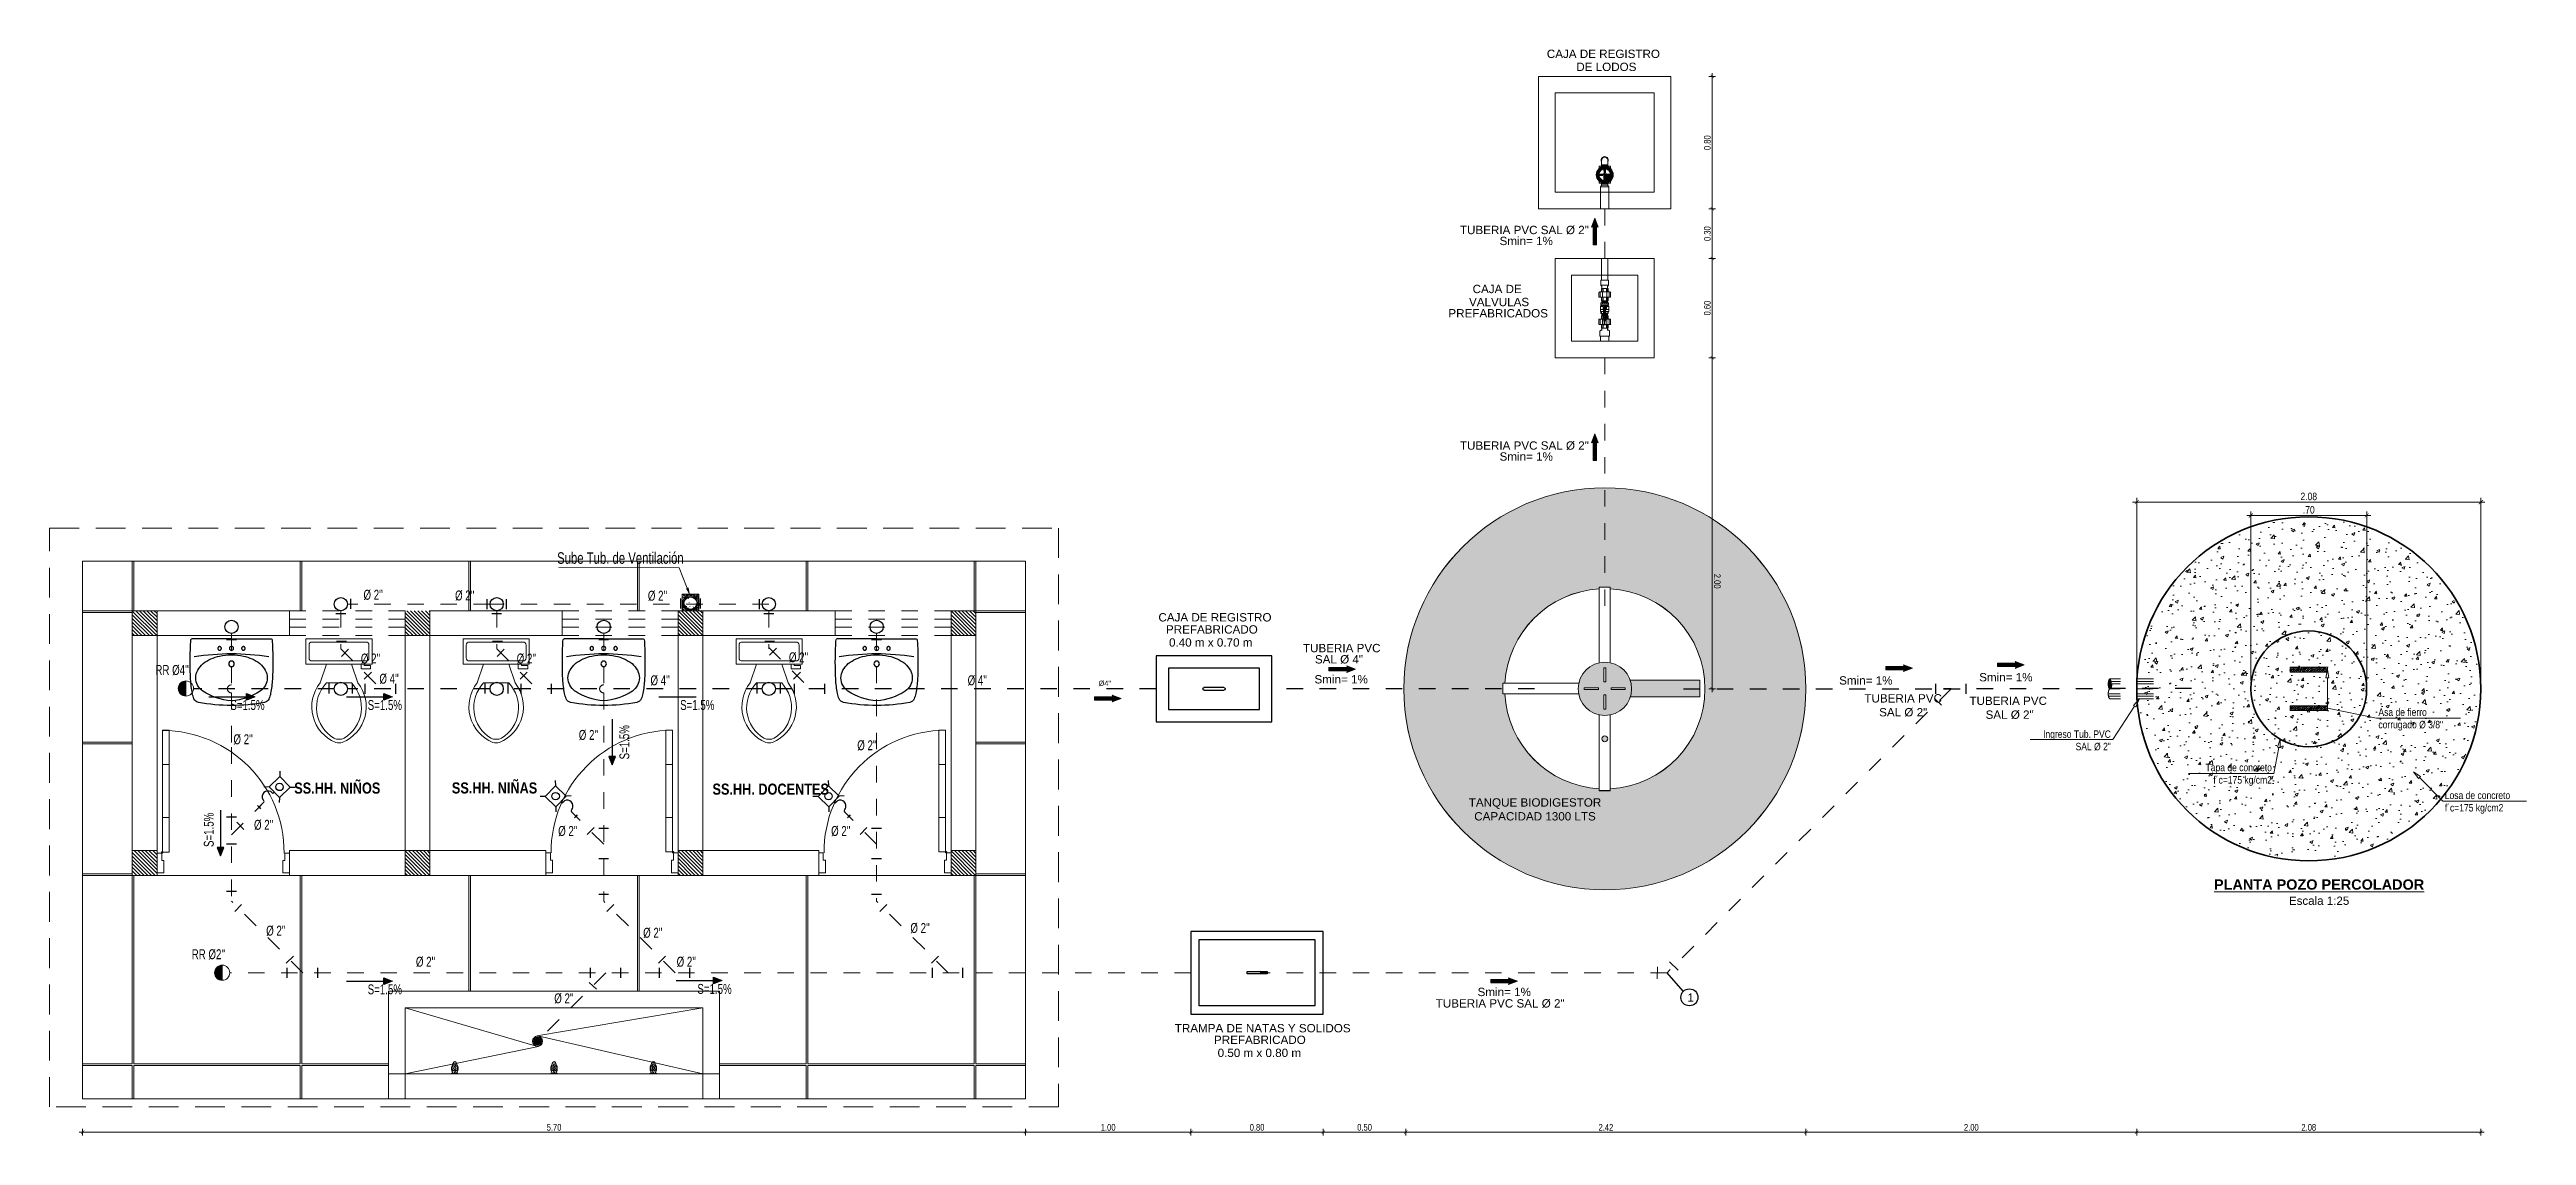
# Model space of a CAD drawing. Header units: metres. Extents: x 0 to 1843, y 1434 to 1492.
# Drawn here: x 1790.32 to 1805.29, y 1485.38 to 1491.95 of the extents above; entities that cross this region are included whole.
import ezdxf
from ezdxf import colors
from ezdxf.entities.mleader import LeaderData, LeaderLine
from ezdxf.math import Vec2, Vec3

# ---------------------------------------------------------------- set-up
doc = ezdxf.new("R2010")
doc.units = ezdxf.units.M
doc.header["$LTSCALE"] = 0.005
for name, pattern in [('ACAD_ISO02W100', [15, 12, -3]), ('ACAD_ISO03W100', [30, 12, -18]), ('DASHED2', [9.525, 6.35, -3.175]), ('RAYITAS', [0.375, 0.25, -0.125]), ('TRAZO_Y_PUNTOX2', [50.8, 25.4, -12.7, 0, -12.7])]:
    doc.linetypes.add(name, pattern=pattern)
for name, color, linetype, lineweight in [('-Acero techos', 252, 'Continuous', 13), ('-Achurado', 251, 'Continuous', 5), ('-Acotado', 251, 'Continuous', 5), ('-Corte', 7, 'Continuous', 35), ('-Proyeccion', 85, 'ACAD_ISO02W100', 9), ('-Textos', 7, 'Continuous', 20), ('-Vista', 148, 'Continuous', 9), ('ACI EJE', 8, 'DASHED2', 0), ('COTAS', 40, 'Continuous', 5), ('Desagüe', 155, 'Continuous', 40), ('FIC-2ES_CONCRETO 210', 251, 'Continuous', 30), ('FIC-2ES_LINEA DESAGUE', 6, 'TRAZO_Y_PUNTOX2', 30), ('ProfileEdges', 212, 'Continuous', 9), ('texto', 7, 'Continuous', 25), ('ventana alta', 7, 'ACAD_ISO02W100', 25)]:
    doc.layers.add(name, color=color, linetype=linetype, lineweight=lineweight)
for name, color, linetype in [('A_50_CotasExter', 7, 'Continuous'), ('CONCRETO B', 7, 'Continuous'), ('FIC-3IS_TEXTO', 7, 'Continuous'), ('PDF_Solid Fills', 7, 'Continuous'), ('PDF_Text', 7, 'Continuous'), ('TEXTOS-NOTAS', 7, 'Continuous'), ('THIET-BI', 21, 'Continuous')]:
    doc.layers.add(name, color=color, linetype=linetype)
doc.layers.add('Observacioness', color=6, linetype='Continuous', plot=False)
doc.layers.add('PDF_Geometry', color=9, linetype='Continuous', true_color=0x808080)
doc.layers.add("PDF_Tub. de desague 4''", color=7, linetype='Continuous', true_color=0x002595)
doc.styles.add('-Arial Narrow', font='ARIALN.TTF')
doc.styles.add('3mm', font='romans.shx', dxfattribs={"width": 0.9})
doc.styles.add('ARIAL', font='arial.ttf')
doc.styles.add('PDF Arial-BoldMT', font='arial.ttf')
doc.dimstyles.new('corte 25', dxfattribs={"dimtxt": 0.05, "dimasz": 0.025, "dimexe": 0.025, "dimexo": 0.0125, "dimgap": 0.0125, "dimtad": 1, "dimtih": 1, "dimtoh": 1, "dimzin": 4, "dimdsep": 46, "dimtxsty": 'ARIAL', "dimblk": 'ARCHTICK', "dimcen": 0.025, "dimdle": 0.025, "dimclrd": 256, "dimclre": 256, "dimclrt": 7, "dimadec": 0, "dimazin": 0, "dimtfac": 1, "dimtix": 1, "dimtmove": 0, "dimatfit": 3, "dimfxl": 0.1, "dimlwd": -1, "dimarcsym": 0})
doc.dimstyles.new('Esc 1_20n', dxfattribs={"dimscale": 0.02, "dimtxt": 2, "dimasz": 1, "dimexe": 1, "dimexo": 1, "dimgap": 0.45, "dimtad": 1, "dimtoh": 1, "dimzin": 3, "dimdsep": 46, "dimtxsty": '-Arial Narrow', "dimblk": 'ARCHTICK', "dimcen": 1, "dimdle": 1, "dimclrd": 7, "dimclre": 7, "dimclrt": 7, "dimadec": 0, "dimazin": 0, "dimtfac": 1, "dimtix": 1, "dimtmove": 1, "dimatfit": 2, "dimldrblk": 'ARCHTICK', "dimfxl": 1, "dimfxlon": 1, "dimtolj": 2, "dimlwd": 5, "dimlwe": 5, "dimarcsym": 0})
doc.dimstyles.new('Esc 1_25', dxfattribs={"dimscale": 0.025, "dimtxt": 1.8, "dimasz": 1, "dimexe": 1, "dimexo": 2, "dimgap": 0.45, "dimtad": 2, "dimtih": 1, "dimtoh": 1, "dimzin": 4, "dimdsep": 46, "dimtxsty": '-Arial Narrow', "dimblk": 'ARCHTICK', "dimcen": 1, "dimdle": 1, "dimclrd": 256, "dimclre": 256, "dimclrt": 7, "dimadec": 0, "dimazin": 0, "dimtfac": 1, "dimtix": 1, "dimtmove": 1, "dimatfit": 2, "dimldrblk": 'ARCHTICK', "dimfxl": 1, "dimtolj": 2, "dimlwd": 5, "dimlwe": 0, "dimarcsym": 0})
pattern_1 = [(315, (1673.860408, 1433.98531), (0.0112253202, 0.0112253202), [])]
pattern_2 = [(45, (238.027521, -4.014146), (0.004209495057, 0.015434815208), [0.01984375, -0.00396875, 0, -0.00396875])]

msp = doc.modelspace()

# ---------------------------------------------------------------- texts
at = {"layer": '-Acotado', "color": 7, "lineweight": 5, "char_height": 0.0670279, "width": 1.2498557, "attachment_point": 3, "style": '-Arial Narrow'}
for s, insert in [('\\pxqc;{\\fArial Narrow|b1|i0|c0|p34;SS.HH. NIÑOS}', (1792.68151, 1487.51451)), ('\\pxqc;{\\fArial Narrow|b1|i0|c0|p34;SS.HH. NIÑAS}', (1793.63227, 1487.51555)), ('\\pxqc;{\\fArial Narrow|b1|i0|c0|p34;SS.HH. DOCENTES}', (1795.3018, 1487.50819))]:
    msp.add_mtext(s, dxfattribs=dict(at, insert=insert))
at = {"layer": '-Textos', "insert": (1804.03744, 1486.85187), "char_height": 0.09375, "attachment_point": 5, "style": '-Arial Narrow'}
msp.add_mtext('{\\fArial|b1|i0|c0|p34;\\H0.66667x;\\LPLANTA POZO PERCOLADOR\\P\\fArial|b0|i0|c0|p34;\\H0.8x;\\lEscala 1:25}', dxfattribs=at)
at = {"layer": 'FIC-3IS_TEXTO', "color": 175, "lineweight": 30, "true_color": 0x4554a5, "style": 'ARIAL'}
msp.add_text('Ø4"', height=0.032075, rotation=0.052932, dxfattribs=at).set_placement((1796.65845, 1488.09843))
at = {"layer": 'PDF_Text', "style": 'PDF Arial-BoldMT'}
for s, height, p in [('CAJA DE REGISTRO', 0.0503406, (1799.36878, 1491.89494)), ('DE LODOS', 0.050341, (1799.54693, 1491.81617)), ('CAJA DE', 0.050341, (1798.92011, 1490.47331)), ('PREFABRICADOS', 0.0503406, (1798.77376, 1490.32647)), ('VALVULAS', 0.050341, (1798.89838, 1490.39454)), ('CAJA DE REGISTRO', 0.0503406, (1797.0207, 1488.48833)), ('PREFABRICADO', 0.0503406, (1797.06648, 1488.41512)), ('0.40 m x 0.70 m', 0.0503406, (1797.08487, 1488.33635)), ('1', 0.05034, (1800.21896, 1486.18946)), ('TRAMPA DE NATAS Y SOLIDOS', 0.0503406, (1797.1197, 1486.00443)), ('PREFABRICADO', 0.0503406, (1797.35672, 1485.93407)), ('0.50 m x 0.80 m', 0.0503406, (1797.37876, 1485.8553))]:
    msp.add_text(s, height=height, dxfattribs=at).set_placement(p)
for s, insert, char_height, attachment_point in [('TUBERIA PVC SAL Ø 2"', (1798.8435, 1490.85423), 0.0503406, 4), ('Smin= 1%', (1799.08294, 1490.78864), 0.050341, 4), ('TUBERIA PVC SAL Ø 2"', (1798.8435, 1489.55096), 0.0503406, 4), ('Smin= 1%', (1799.08294, 1489.48537), 0.050341, 4), ('TUBERIA PVC', (1797.89447, 1488.32714), 0.0503406, 4), ('SAL Ø 4"', (1797.96684, 1488.25863), 0.050341, 4), ('Smin= 1%', (1797.96412, 1488.13839), 0.050341, 4), ('Smin= 1%', (1801.13598, 1488.13165), 0.050341, 4), ('Smin= 1%', (1801.98242, 1488.15096), 0.050341, 4), ('\\pxqc;TUBERIA PVC\\PSAL Ø 2"', (1801.28861, 1487.98069), 0.0503406, 4), ('TUBERIA PVC \\P     SAL Ø 2"', (1801.92351, 1487.96602), 0.0503406, 4), ('\\pxqc;TANQUE BIODIGESTOR\\PCAPACIDAD 1300 LTS', (1799.69778, 1487.35205), 0.0503406, 6), ('TUBERIA PVC SAL Ø 2"', (1798.697, 1486.17858), 0.0503406, 4), ('Smin= 1%', (1798.95012, 1486.24841), 0.050341, 4)]:
    msp.add_mtext(s, dxfattribs=dict(at, insert=insert, char_height=char_height, attachment_point=attachment_point))
at = {"layer": 'texto', "color": 0, "lineweight": 25, "insert": (1794.19702, 1488.90694), "char_height": 0.07, "width": 0.857802, "attachment_point": 3, "style": '3mm'}
msp.add_mtext('\\pxqc;{\\fArial|b0|i0|c0|p34;\\W0.7;Sube Tub. de Ventilación}', dxfattribs=at)
at = {"layer": 'texto', "lineweight": 25, "char_height": 0.06, "style": '3mm'}
for s, insert, width, attachment_point in [("{\\fArial|b0|i0|c0|p34;\\W0.7;%%C 2''}", (1792.33191, 1488.67973), 0.1308709, 3), ("{\\fArial|b0|i0|c0|p34;\\W0.7;%%C 2''}", (1792.88565, 1488.67549), 0.1308709, 3), ("{\\fArial|b0|i0|c0|p34;\\W0.7;%%C 2''}", (1794.05111, 1488.67399), 0.1308709, 3), ("{\\fArial|b0|i0|c0|p34;\\W0.7;%%C 2''}", (1792.19932, 1488.29429), 0.1308709, 1), ("{\\fArial|b0|i0|c0|p34;\\W0.7;%%C 2''}", (1793.14131, 1488.29429), 0.1308709, 1), ("{\\fArial|b0|i0|c0|p34;\\W0.7;%%C 2''}", (1794.78687, 1488.30176), 0.1308709, 1), ("{\\fArial|b0|i0|c0|p34;\\W0.7;RR %%C4''}", (1791.15894, 1488.22504), 0.1992199, 3), ("{\\fArial|b0|i0|c0|p34;\\W0.7;%%C 4''}", (1792.42827, 1488.1722), 0.1308709, 3), ("{\\fArial|b0|i0|c0|p34;\\W0.7;%%C 4''}", (1794.06684, 1488.16259), 0.1308709, 3), ("{\\fArial|b0|i0|c0|p34;\\W0.7;%%C 4''}", (1795.98436, 1488.16259), 0.1308709, 3), ('{\\fArial|b0|i0|c0|p34;\\W0.7;S=1.5%}', (1791.61715, 1488.01331), 0.1308709, 3), ('{\\fArial|b0|i0|c0|p34;\\W0.7;S=1.5%}', (1792.4478, 1488.01331), 0.1308709, 3), ('{\\fArial|b0|i0|c0|p34;\\W0.7;S=1.5%}', (1794.33647, 1488.01331), 0.1308709, 3), ("{\\fArial|b0|i0|c0|p34;\\W0.7;%%C 2''}", (1791.54581, 1487.80629), 0.1308709, 3), ("{\\fArial|b0|i0|c0|p34;\\W0.7;%%C 2''}", (1793.63356, 1487.83254), 0.1308709, 3), ("{\\fArial|b0|i0|c0|p34;\\W0.7;%%C 2''}", (1795.31712, 1487.77012), 0.1308709, 3), ("{\\fArial|b0|i0|c0|p34;\\W0.7;%%C 2''}", (1791.67015, 1487.28894), 0.1308709, 3), ("{\\fArial|b0|i0|c0|p34;\\W0.7;%%C 2''}", (1793.509, 1487.25185), 0.1308709, 3), ("{\\fArial|b0|i0|c0|p34;\\W0.7;%%C 2''}", (1795.159, 1487.25185), 0.1308709, 3), ("{\\fArial|b0|i0|c0|p34;\\W0.7;%%C 2''}", (1791.62686, 1486.64925), 0.1308709, 1), ("{\\fArial|b0|i0|c0|p34;\\W0.7;%%C 2''}", (1793.90561, 1486.63628), 0.1308709, 1), ("{\\fArial|b0|i0|c0|p34;\\W0.7;%%C 2''}", (1795.52128, 1486.66544), 0.1308709, 1), ("{\\fArial|b0|i0|c0|p34;\\W0.7;RR %%C2''}", (1791.37836, 1486.50666), 0.2542052, 3), ("{\\fArial|b0|i0|c0|p34;\\W0.7;%%C 2''}", (1792.64901, 1486.46135), 0.1308709, 3), ("{\\fArial|b0|i0|c0|p34;\\W0.7;%%C 2''}", (1794.22526, 1486.46135), 0.1308709, 3), ('{\\fArial|b0|i0|c0|p34;\\W0.7;S=1.5%}', (1792.4478, 1486.29434), 0.1308709, 3), ("{\\fArial|b0|i0|c0|p34;\\W0.7;%%C 2''}", (1793.36843, 1486.17804), 0.1308709, 7), ('{\\fArial|b0|i0|c0|p34;\\W0.7;S=1.5%}', (1794.44083, 1486.29705), 0.1308709, 3)]:
    msp.add_mtext(s, dxfattribs=dict(at, insert=insert, width=width, attachment_point=attachment_point))
at = {"layer": 'texto', "lineweight": 25, "char_height": 0.06, "width": 0.1308709, "attachment_point": 7, "rotation": 90, "style": '3mm'}
for insert in [(1793.82303, 1487.65461), (1791.31077, 1487.12492)]:
    msp.add_mtext('{\\fArial|b0|i0|c0|p34;\\W0.7;S=1.5%}', dxfattribs=dict(at, insert=insert))

# ---------------------------------------------------------------- blocks, each defined once
blk = doc.blocks.new('_ArchTick')
at = {"color": 0, "linetype": 'ByBlock', "const_width": 0.15}
blk.add_lwpolyline([(-0.5, -0.5), (0.5, 0.5)], dxfattribs=at)
blk = doc.blocks.new('*D308')
at = {"layer": 'A_50_CotasExter', "color": 7, "lineweight": 5, "ltscale": 0.005, "transparency": 16777216}
for p, q in [((1796.217, 1485.421), (1796.217, 1485.381)), ((1797.217, 1485.421), (1797.217, 1485.381)), ((1796.197, 1485.401), (1797.237, 1485.401))]:
    blk.add_line(p, q, dxfattribs=at)
at = {"layer": 'Defpoints', "color": 0, "ltscale": 0.005, "transparency": 16777216}
for p in [(1796.217, 1485.603), (1797.217, 1485.603), (1797.217, 1485.401)]:
    blk.add_point(p, dxfattribs=at)
at = {"layer": 'A_50_CotasExter', "color": 7, "lineweight": 5, "ltscale": 0.005, "transparency": 16777216, "xscale": 0.02, "yscale": 0.02, "zscale": 0.02, "rotation": 180}
blk.add_blockref('_ArchTick', (1796.217, 1485.401), dxfattribs=at)
at = {"layer": 'A_50_CotasExter', "color": 7, "lineweight": 5, "ltscale": 0.005, "transparency": 16777216, "xscale": 0.02, "yscale": 0.02, "zscale": 0.02}
blk.add_blockref('_ArchTick', (1797.217, 1485.401), dxfattribs=at)
at = {"layer": 'A_50_CotasExter', "color": 7, "ltscale": 0.005, "transparency": 16777216, "insert": (1796.717, 1485.43), "char_height": 0.04, "attachment_point": 5, "style": '-Arial Narrow'}
blk.add_mtext('\\A2;1.00', dxfattribs=at)
blk = doc.blocks.new('*D309')
at = {"layer": 'A_50_CotasExter', "color": 7, "lineweight": 5, "ltscale": 0.005, "transparency": 16777216}
for p, q in [((1797.217, 1485.421), (1797.217, 1485.381)), ((1798.017, 1485.421), (1798.017, 1485.381)), ((1797.197, 1485.401), (1798.037, 1485.401))]:
    blk.add_line(p, q, dxfattribs=at)
at = {"layer": 'Defpoints', "color": 0, "ltscale": 0.005, "transparency": 16777216}
for p in [(1798.017, 1486.115), (1797.217, 1485.603), (1798.017, 1485.401)]:
    blk.add_point(p, dxfattribs=at)
at = {"layer": 'A_50_CotasExter', "color": 7, "lineweight": 5, "ltscale": 0.005, "transparency": 16777216, "xscale": 0.02, "yscale": 0.02, "zscale": 0.02}
for p, rotation in [((1797.217, 1485.401), 180.0000000000651), ((1798.017, 1485.401), 6.513775987637282e-11)]:
    blk.add_blockref('_ArchTick', p, dxfattribs=dict(at, rotation=rotation))
at = {"layer": 'A_50_CotasExter', "color": 7, "ltscale": 0.005, "transparency": 16777216, "insert": (1797.617, 1485.43), "char_height": 0.04, "attachment_point": 5, "style": '-Arial Narrow'}
blk.add_mtext('\\A2;0.80', dxfattribs=at)
blk = doc.blocks.new('*D310')
at = {"layer": 'A_50_CotasExter', "color": 7, "lineweight": 5, "ltscale": 0.005, "transparency": 16777216}
for p, q in [((1798.017, 1485.421), (1798.017, 1485.381)), ((1798.516, 1485.421), (1798.516, 1485.381)), ((1797.997, 1485.401), (1798.536, 1485.401))]:
    blk.add_line(p, q, dxfattribs=at)
at = {"layer": 'Defpoints', "color": 0, "ltscale": 0.005, "transparency": 16777216}
for p in [(1798.516, 1486.365), (1798.017, 1486.115), (1798.516, 1485.401)]:
    blk.add_point(p, dxfattribs=at)
at = {"layer": 'A_50_CotasExter', "color": 7, "lineweight": 5, "ltscale": 0.005, "transparency": 16777216, "xscale": 0.02, "yscale": 0.02, "zscale": 0.02}
for p, rotation in [((1798.017, 1485.401), 180.0000000000651), ((1798.516, 1485.401), 6.513775987637282e-11)]:
    blk.add_blockref('_ArchTick', p, dxfattribs=dict(at, rotation=rotation))
at = {"layer": 'A_50_CotasExter', "color": 7, "ltscale": 0.005, "transparency": 16777216, "insert": (1798.267, 1485.43), "char_height": 0.04, "attachment_point": 5, "style": '-Arial Narrow'}
blk.add_mtext('\\A2;0.50', dxfattribs=at)
blk = doc.blocks.new('*D311')
at = {"layer": 'A_50_CotasExter', "color": 7, "lineweight": 5, "ltscale": 0.005, "transparency": 16777216}
for p, q in [((1800.935, 1485.421), (1800.935, 1485.381)), ((1802.935, 1485.421), (1802.935, 1485.381)), ((1800.915, 1485.401), (1802.955, 1485.401))]:
    blk.add_line(p, q, dxfattribs=at)
at = {"layer": 'Defpoints', "color": 0, "ltscale": 0.005, "transparency": 16777216}
for p in [(1800.935, 1488.082), (1802.935, 1488.085), (1802.935, 1485.401)]:
    blk.add_point(p, dxfattribs=at)
at = {"layer": 'A_50_CotasExter', "color": 7, "lineweight": 5, "ltscale": 0.005, "transparency": 16777216, "xscale": 0.02, "yscale": 0.02, "zscale": 0.02}
for p, rotation in [((1800.935, 1485.401), 180.0000000000651), ((1802.935, 1485.401), 6.513775987637282e-11)]:
    blk.add_blockref('_ArchTick', p, dxfattribs=dict(at, rotation=rotation))
at = {"layer": 'A_50_CotasExter', "color": 7, "ltscale": 0.005, "transparency": 16777216, "insert": (1801.935, 1485.43), "char_height": 0.04, "attachment_point": 5, "style": '-Arial Narrow'}
blk.add_mtext('\\A2;2.00', dxfattribs=at)
blk = doc.blocks.new('*D312')
at = {"layer": 'A_50_CotasExter', "color": 7, "lineweight": 5, "ltscale": 0.005, "transparency": 16777216}
for p, q in [((1802.935, 1485.421), (1802.935, 1485.381)), ((1805.015, 1485.421), (1805.015, 1485.381)), ((1802.915, 1485.401), (1805.035, 1485.401))]:
    blk.add_line(p, q, dxfattribs=at)
at = {"layer": 'Defpoints', "color": 0, "ltscale": 0.005, "transparency": 16777216}
for p in [(1802.935, 1488.084), (1805.015, 1488.085), (1805.015, 1485.401)]:
    blk.add_point(p, dxfattribs=at)
at = {"layer": 'A_50_CotasExter', "color": 7, "lineweight": 5, "ltscale": 0.005, "transparency": 16777216, "xscale": 0.02, "yscale": 0.02, "zscale": 0.02}
for p, rotation in [((1802.935, 1485.401), 180.0000000000651), ((1805.015, 1485.401), 6.513775987637282e-11)]:
    blk.add_blockref('_ArchTick', p, dxfattribs=dict(at, rotation=rotation))
at = {"layer": 'A_50_CotasExter', "color": 7, "ltscale": 0.005, "transparency": 16777216, "insert": (1803.975, 1485.43), "char_height": 0.04, "attachment_point": 5, "style": '-Arial Narrow'}
blk.add_mtext('\\A2;2.08', dxfattribs=at)
blk = doc.blocks.new('A$C562401CD')
at = {"color": 1, "lineweight": 5}
for p, q in [((0.862, 1.661), (0.817, 1.661)), ((0.817, 1.661), (0.817, 1.427)), ((0.862, 1.427), (0.862, 1.661)), ((0.817, 1.413), (0.817, 1.427)), ((0.817, 1.427), (0.862, 1.427)), ((0.817, 1.427), (0.862, 1.427)), ((0.817, 1.08), (0.817, 1.413)), ((0.862, 1.427), (0.862, 1.418)), ((0.862, 1.404), (0.862, 1.418)), ((0.862, 1.404), (0.862, 1.089)), ((0.817, 1.08), (0.817, 1.067)), ((0.817, 1.067), (0.862, 1.067)), ((0.862, 1.089), (0.862, 1.076)), ((0.862, 1.067), (0.862, 1.076))]:
    blk.add_line(p, q, dxfattribs=at)
for points in [[(0.862, 1.067), (0.817, 1.067), (0.817, 0.833), (0.862, 0.833), (0.862, 1.067)], [(0.031, 0.776), (0.031, 0.826), (0, 0.826), (0, 0.691), (0.045, 0.691), (0.045, 0.776), (0.031, 0.776)], [(0.868, 0.776), (0.868, 0.826), (0.9, 0.826), (0.9, 0.691), (0.855, 0.691), (0.855, 0.776), (0.868, 0.776)]]:
    blk.add_lwpolyline(points, dxfattribs=at)
blk.add_circle((0.866, 0.83, 0), 0.0045, dxfattribs=at)
at = {"color": 1, "linetype": 'Continuous', "lineweight": 5}
blk.add_arc((0.866, 0.83, 0), 0.83, 90.3108, 180.3108, dxfattribs=at)
blk = doc.blocks.new('Toilet - top')
at = {"color": 252, "lineweight": 13, "true_color": 0x939598}
for p, q in [((9.5, -6), (9.5, -2)), ((-10, -8.5), (-8, -8.5)), ((-10, -9.5), (-10, -8.5)), ((-7, -9.5), (-10, -9.5)), ((-8, -8.5), (-8, -8)), ((-7, -8), (-7, -9.5)), ((-4, -8), (-6, -14)), ((4, -14), (-4, -14)), ((4, -8), (6, -14))]:
    blk.add_line(p, q, dxfattribs=at)
blk.add_lwpolyline([(10.5, -8), (10.5, 0), (-10.5, 0), (-10.5, -8)], close=True, dxfattribs=at)
for points in [[(-9.5, -2), (-9.5, -6)], [(8.5, -1), (-8.5, -1)], [(-8.5, -7), (8.5, -7)]]:
    blk.add_lwpolyline(points, dxfattribs=at)
for centre, radius, start, end in [((-8.62, -1.88), 0.884, 81.8699, 188.1301), ((-8.62, -6.12), 0.884, 171.8699, 278.1301), ((8.62, -1.88), 0.884, 351.8699, 98.1301), ((8.62, -6.12), 0.884, 261.8699, 8.1301), ((3.52, -21.58), 12.17, 141.46911, 247.97143), ((4.2, -21.82), 11.33, 136.36773, 238.94682), ((-3.52, -21.58), 12.17, 292.02843, 38.53071), ((-4.2, -21.82), 11.33, 301.05301, 43.63209), ((0, -27.88), 4, 245.73182, 294.26817), ((0, -29), 4, 254.86053, 285.13947)]:
    blk.add_arc(centre, radius, start, end, dxfattribs=at)
blk = doc.blocks.new('GO-L1')
at = {"color": 252, "true_color": 0x939598}
for q in [(-0.333, 0), (0.333, 0)]:
    blk.add_line((0, 0), q, dxfattribs=at)
at = {"color": 252, "linetype": 'RAYITAS', "true_color": 0x939598}
for centre in [(-0.1, -0.08), (0.1, -0.08)]:
    blk.add_circle(centre, 0.015, dxfattribs=at)
at = {"color": 252, "true_color": 0x939598}
for centre, radius in [((0, -0.21), 0.023), ((0, -0.08), 0.0175)]:
    blk.add_circle(centre, radius, dxfattribs=at)
for centre, radius, start, end in [((-0.333, -0.008), 0.008, 90, 174.3541), ((0.333, -0.008), 0.008, 5.6459, 90), ((2.653, -0.196), 3, 177.2487, 182.7513), ((0.52, -0.092), 0.865, 174.3541, 177.3288), ((0, -2.124), 2, 90, 99.0199), ((-0.119, -0.35), 0.185, 130.0737, 152.3457), ((-0.032, -0.478), 0.34, 101.5681, 127.4203), ((-0.003, -0.61), 0.475, 89.638, 101.7832), ((0, -2.124), 2, 80.9801, 90), ((0.003, -0.61), 0.475, 78.2168, 90.362), ((0.032, -0.478), 0.34, 52.5797, 78.4319), ((0.119, -0.35), 0.185, 27.6543, 49.9263), ((-0.52, -0.092), 0.865, 2.6712, 5.6459), ((-2.653, -0.196), 3, 357.2487, 2.7513), ((0.52, -0.29), 0.865, 183.3019, 191.1871), ((-0.17, -0.327), 0.13, 150.8983, 180), ((-0.165, -0.327), 0.135, 180, 235.6914), ((0.165, -0.327), 0.135, 304.3086, 0), ((0.17, -0.327), 0.13, 0, 29.1017), ((-0.52, -0.29), 0.865, 348.8129, 356.6981), ((-0.084, -0.409), 0.25, 191.4125, 202.4374), ((-0.269, -0.485), 0.05, 202.4374, 259.3167), ((0, 0.94), 1.5, 259.3167, 270), ((0.027, -0.046), 0.475, 235.6914, 266.7086), ((-0.027, -0.046), 0.475, 273.2914, 304.3086), ((0, 0.94), 1.5, 270, 280.6833), ((0.269, -0.485), 0.05, 280.6833, 337.5626), ((0.084, -0.409), 0.25, 337.5626, 348.5875)]:
    blk.add_arc(centre, radius, start, end, dxfattribs=at)
blk = doc.blocks.new('*D330')
at = {"layer": 'A_50_CotasExter', "color": 7, "lineweight": 5, "ltscale": 0.005, "transparency": 16777216}
for p, q in [((1800.349, 1490.083), (1800.389, 1490.083)), ((1800.369, 1488.061), (1800.369, 1490.103)), ((1800.349, 1488.081), (1800.389, 1488.081))]:
    blk.add_line(p, q, dxfattribs=at)
at = {"layer": 'Defpoints', "color": 0, "ltscale": 0.005, "transparency": 16777216}
for p in [(1799.718, 1490.083), (1800.369, 1490.083), (1799.719, 1488.081)]:
    blk.add_point(p, dxfattribs=at)
at = {"layer": 'A_50_CotasExter', "color": 7, "lineweight": 5, "ltscale": 0.005, "transparency": 16777216, "xscale": 0.02, "yscale": 0.02, "zscale": 0.02}
for p, rotation in [((1800.369, 1490.083), 90.01516006572481), ((1800.369, 1488.081), 270.0151600657248)]:
    blk.add_blockref('_ArchTick', p, dxfattribs=dict(at, rotation=rotation))
at = {"layer": 'A_50_CotasExter', "color": 7, "ltscale": 0.005, "transparency": 16777216, "insert": (1800.399, 1488.732), "char_height": 0.04, "attachment_point": 5, "rotation": 270.0152, "style": '-Arial Narrow'}
blk.add_mtext('\\A2;2.00', dxfattribs=at)
blk = doc.blocks.new('*D331')
at = {"layer": 'A_50_CotasExter', "color": 7, "lineweight": 5, "ltscale": 0.005, "transparency": 16777216}
for p, q in [((1800.349, 1490.683), (1800.389, 1490.683)), ((1800.369, 1490.063), (1800.369, 1490.703)), ((1800.349, 1490.083), (1800.389, 1490.083))]:
    blk.add_line(p, q, dxfattribs=at)
at = {"layer": 'Defpoints', "color": 0, "ltscale": 0.005, "transparency": 16777216}
for p in [(1799.628, 1490.683), (1800.369, 1490.683), (1799.328, 1490.083)]:
    blk.add_point(p, dxfattribs=at)
at = {"layer": 'A_50_CotasExter', "color": 7, "lineweight": 5, "ltscale": 0.005, "transparency": 16777216, "xscale": 0.02, "yscale": 0.02, "zscale": 0.02}
for p, rotation in [((1800.369, 1490.683), 90), ((1800.369, 1490.083), 270)]:
    blk.add_blockref('_ArchTick', p, dxfattribs=dict(at, rotation=rotation))
at = {"layer": 'A_50_CotasExter', "color": 7, "ltscale": 0.005, "transparency": 16777216, "insert": (1800.339, 1490.383), "char_height": 0.04, "attachment_point": 5, "rotation": 90, "style": '-Arial Narrow'}
blk.add_mtext('\\A2;0.60', dxfattribs=at)
blk = doc.blocks.new('*D332')
at = {"layer": 'A_50_CotasExter', "color": 7, "lineweight": 5, "ltscale": 0.005, "transparency": 16777216}
for p, q in [((1800.349, 1490.983), (1800.389, 1490.983)), ((1800.369, 1490.663), (1800.369, 1491.003)), ((1800.349, 1490.683), (1800.389, 1490.683))]:
    blk.add_line(p, q, dxfattribs=at)
at = {"layer": 'Defpoints', "color": 0, "ltscale": 0.005, "transparency": 16777216}
for p in [(1799.729, 1490.983), (1800.369, 1490.983), (1799.628, 1490.683)]:
    blk.add_point(p, dxfattribs=at)
at = {"layer": 'A_50_CotasExter', "color": 7, "lineweight": 5, "ltscale": 0.005, "transparency": 16777216, "xscale": 0.02, "yscale": 0.02, "zscale": 0.02}
for p, rotation in [((1800.369, 1490.983), 90), ((1800.369, 1490.683), 270)]:
    blk.add_blockref('_ArchTick', p, dxfattribs=dict(at, rotation=rotation))
at = {"layer": 'A_50_CotasExter', "color": 7, "ltscale": 0.005, "transparency": 16777216, "insert": (1800.339, 1490.833), "char_height": 0.04, "attachment_point": 5, "rotation": 90, "style": '-Arial Narrow'}
blk.add_mtext('\\A2;0.30', dxfattribs=at)
blk = doc.blocks.new('*D333')
at = {"layer": 'A_50_CotasExter', "color": 7, "lineweight": 5, "ltscale": 0.005, "transparency": 16777216}
for p, q in [((1800.349, 1491.783), (1800.389, 1491.783)), ((1800.369, 1490.963), (1800.369, 1491.803)), ((1800.349, 1490.983), (1800.389, 1490.983))]:
    blk.add_line(p, q, dxfattribs=at)
at = {"layer": 'Defpoints', "color": 0, "ltscale": 0.005, "transparency": 16777216}
for p in [(1799.729, 1491.783), (1800.369, 1491.783), (1799.729, 1490.983)]:
    blk.add_point(p, dxfattribs=at)
at = {"layer": 'A_50_CotasExter', "color": 7, "lineweight": 5, "ltscale": 0.005, "transparency": 16777216, "xscale": 0.02, "yscale": 0.02, "zscale": 0.02}
for p, rotation in [((1800.369, 1491.783), 90), ((1800.369, 1490.983), 270)]:
    blk.add_blockref('_ArchTick', p, dxfattribs=dict(at, rotation=rotation))
at = {"layer": 'A_50_CotasExter', "color": 7, "ltscale": 0.005, "transparency": 16777216, "insert": (1800.339, 1491.383), "char_height": 0.04, "attachment_point": 5, "rotation": 90, "style": '-Arial Narrow'}
blk.add_mtext('\\A2;0.80', dxfattribs=at)
blk = doc.blocks.new('*D340')
at = {"layer": 'A_50_CotasExter', "color": 7, "lineweight": 5, "ltscale": 0.005, "transparency": 16777216}
for p, q in [((1790.517, 1485.421), (1790.517, 1485.381)), ((1796.217, 1485.421), (1796.217, 1485.381)), ((1796.237, 1485.401), (1790.497, 1485.401))]:
    blk.add_line(p, q, dxfattribs=at)
at = {"layer": 'Defpoints', "color": 0, "ltscale": 0.005, "transparency": 16777216}
for p in [(1790.517, 1485.603), (1796.217, 1485.603), (1790.517, 1485.401)]:
    blk.add_point(p, dxfattribs=at)
at = {"layer": 'A_50_CotasExter', "color": 7, "lineweight": 5, "ltscale": 0.005, "transparency": 16777216, "xscale": 0.02, "yscale": 0.02, "zscale": 0.02}
for p, rotation in [((1790.517, 1485.401), 180.0000000001043), ((1796.217, 1485.401), 1.042366193360067e-10)]:
    blk.add_blockref('_ArchTick', p, dxfattribs=dict(at, rotation=rotation))
at = {"layer": 'A_50_CotasExter', "color": 7, "ltscale": 0.005, "transparency": 16777216, "insert": (1793.367, 1485.43), "char_height": 0.04, "attachment_point": 5, "style": '-Arial Narrow'}
blk.add_mtext('\\A2;5.70', dxfattribs=at)
blk = doc.blocks.new('_ClosedBlank')
at = {"color": 0, "linetype": 'ByBlock', "lineweight": -2}
for p, q in [((-1, 0.17), (0, 0)), ((-1, 0.17), (-1, -0.17)), ((0, 0), (-1, -0.17))]:
    blk.add_line(p, q, dxfattribs=at)
blk = doc.blocks.new('*D397')
at = {"layer": '-Acotado', "lineweight": 0, "transparency": 16777216}
for p, q in [((1803.625, 1488.131), (1803.625, 1489.154)), ((1804.325, 1488.131), (1804.325, 1489.154))]:
    blk.add_line(p, q, dxfattribs=at)
at = {"layer": '-Acotado', "lineweight": 5, "transparency": 16777216}
blk.add_line((1803.6, 1489.129), (1804.35, 1489.129), dxfattribs=at)
at = {"layer": 'Defpoints', "color": 0, "transparency": 16777216}
for p in [(1804.325, 1489.129), (1803.625, 1488.081), (1804.325, 1488.081)]:
    blk.add_point(p, dxfattribs=at)
at = {"layer": '-Acotado', "lineweight": 5, "transparency": 16777216, "xscale": 0.025, "yscale": 0.025, "zscale": 0.025, "rotation": 180}
blk.add_blockref('_ArchTick', (1803.625, 1489.129), dxfattribs=at)
at = {"layer": '-Acotado', "lineweight": 5, "transparency": 16777216, "xscale": 0.025, "yscale": 0.025, "zscale": 0.025}
blk.add_blockref('_ArchTick', (1804.325, 1489.129), dxfattribs=at)
at = {"layer": '-Acotado', "color": 7, "transparency": 16777216, "insert": (1803.975, 1489.163), "char_height": 0.045, "attachment_point": 5, "style": '-Arial Narrow'}
blk.add_mtext('\\A2;.70', dxfattribs=at)
blk = doc.blocks.new('*D396')
at = {"layer": '-Acotado', "lineweight": 5, "transparency": 16777216}
blk.add_line((1802.91, 1489.21), (1805.04, 1489.21), dxfattribs=at)
at = {"layer": '-Acotado', "lineweight": 0, "transparency": 16777216}
for p, q in [((1802.935, 1488.131), (1802.935, 1489.235)), ((1805.015, 1488.131), (1805.015, 1489.235))]:
    blk.add_line(p, q, dxfattribs=at)
at = {"layer": 'Defpoints', "color": 0, "transparency": 16777216}
for p in [(1805.015, 1489.21), (1802.935, 1488.081), (1805.015, 1488.081)]:
    blk.add_point(p, dxfattribs=at)
at = {"layer": '-Acotado', "lineweight": 5, "transparency": 16777216, "xscale": 0.025, "yscale": 0.025, "zscale": 0.025, "rotation": 180}
blk.add_blockref('_ArchTick', (1802.935, 1489.21), dxfattribs=at)
at = {"layer": '-Acotado', "lineweight": 5, "transparency": 16777216, "xscale": 0.025, "yscale": 0.025, "zscale": 0.025}
blk.add_blockref('_ArchTick', (1805.015, 1489.21), dxfattribs=at)
at = {"layer": '-Acotado', "color": 7, "transparency": 16777216, "insert": (1803.975, 1489.244), "char_height": 0.045, "attachment_point": 5, "style": '-Arial Narrow'}
blk.add_mtext('\\A2;2.08', dxfattribs=at)
blk = doc.blocks.new('*D398')
at = {"layer": 'A_50_CotasExter', "color": 7, "lineweight": 5, "ltscale": 0.005, "transparency": 16777216}
for p, q in [((1798.516, 1485.421), (1798.516, 1485.381)), ((1800.935, 1485.421), (1800.935, 1485.381)), ((1798.496, 1485.401), (1800.955, 1485.401))]:
    blk.add_line(p, q, dxfattribs=at)
at = {"layer": 'Defpoints', "color": 0, "ltscale": 0.005, "transparency": 16777216}
for p in [(1798.516, 1486.365), (1800.935, 1486.365), (1800.935, 1485.401)]:
    blk.add_point(p, dxfattribs=at)
at = {"layer": 'A_50_CotasExter', "color": 7, "lineweight": 5, "ltscale": 0.005, "transparency": 16777216, "xscale": 0.02, "yscale": 0.02, "zscale": 0.02}
for p, rotation in [((1798.516, 1485.401), 180.0000000000651), ((1800.935, 1485.401), 6.513775987637282e-11)]:
    blk.add_blockref('_ArchTick', p, dxfattribs=dict(at, rotation=rotation))
at = {"layer": 'A_50_CotasExter', "color": 7, "ltscale": 0.005, "transparency": 16777216, "insert": (1799.726, 1485.43), "char_height": 0.04, "attachment_point": 5, "style": '-Arial Narrow'}
blk.add_mtext('\\A2;2.42', dxfattribs=at)

# ---------------------------------------------------------------- dimensions: what is measured, and where the dimension line sits
at = {"layer": '-Acotado'}
for base, p1, p2, picture, middle in [((1805.0148, 1489.20969), (1802.9348, 1488.08118), (1805.0148, 1488.08118), '*D396', (1803.9748, 1489.24392)), ((1804.3248, 1489.12886), (1803.6248, 1488.08118), (1804.3248, 1488.08118), '*D397', (1803.9748, 1489.16308))]:
    dim = msp.add_linear_dim(base=base, p1=p1, p2=p2, dimstyle='Esc 1_25', override={"dimtmove": 0}, dxfattribs=at)
    dim.commit()
    dim.dimension.update_dxf_attribs({"geometry": picture, "text_midpoint": middle})
at = {"layer": 'A_50_CotasExter', "color": 18, "ltscale": 0.005, "true_color": 0x000000}
for base, p1, p2, angle, picture, middle in [((1800.36891, 1491.78348), (1799.72863, 1490.98282), (1799.72863, 1491.78348), 270, '*D333', (1800.33948, 1491.38315)), ((1800.36891, 1490.98282), (1799.62801, 1490.6831), (1799.72863, 1490.98282), 270, '*D332', (1800.33948, 1490.83296)), ((1800.36891, 1490.6831), (1799.3283, 1490.08261), (1799.62801, 1490.6831), 270, '*D331', (1800.33948, 1490.38285)), ((1802.93481, 1485.40099), (1800.9348, 1488.08159), (1802.93481, 1488.08469), 180, '*D311', (1801.93481, 1485.43042)), ((1805.0148, 1485.40099), (1802.93481, 1488.08432), (1805.0148, 1488.08477), 180, '*D312', (1803.9748, 1485.43042)), ((1798.5164, 1485.40099), (1798.0171, 1486.11485), (1798.5164, 1486.36485), 180, '*D310', (1798.26675, 1485.43042)), ((1800.9348, 1485.40099), (1798.5164, 1486.36485), (1800.9348, 1486.36485), 180, '*D398', (1799.7256, 1485.43008)), ((1798.0171, 1485.40099), (1797.2171, 1485.60324), (1798.0171, 1486.11485), 180, '*D309', (1797.6171, 1485.43042)), ((1790.51713, 1485.40099), (1796.2171, 1485.60324), (1790.51713, 1485.60324), 180, '*D340', (1793.36711, 1485.43042))]:
    dim = msp.add_linear_dim(base=base, p1=p1, p2=p2, angle=angle, dimstyle='Esc 1_20n', dxfattribs=at)
    dim.commit()
    dim.dimension.update_dxf_attribs({"geometry": picture, "text_midpoint": middle})
dim = msp.add_linear_dim(base=(1800.36872, 1490.08278), p1=(1799.719, 1488.08058), p2=(1799.71847, 1490.08261), angle=90.01516, dimstyle='Esc 1_20n', dxfattribs=at)
dim.commit()
dim.dimension.update_dxf_attribs({"geometry": '*D330', "text_midpoint": (1800.36917, 1488.73186), "dimtype": 161})
dim = msp.add_aligned_dim(p1=(1796.2171, 1485.60324), p2=(1797.2171, 1485.60324), distance=-0.20225, dimstyle='Esc 1_20n', dxfattribs=at)
dim.commit()
dim.dimension.update_dxf_attribs({"geometry": '*D308', "text_midpoint": (1796.7171, 1485.43042)})

# ---------------------------------------------------------------- hatches: boundary and pattern name
at = {"layer": '-Acero techos', "lineweight": 5, "ltscale": 0.005, "true_color": 0x105689}
h = msp.add_hatch(color=146, dxfattribs=at)
h.dxf.hatch_style = 1
h.paths.add_polyline_path([(1799.66925, 1490.87746), (1799.66925, 1490.7652), (1799.64912, 1490.7652), (1799.64912, 1490.87746), (1799.63853, 1490.87217), (1799.65865, 1490.92618), (1799.67984, 1490.87217)])
h = msp.add_hatch(color=146, dxfattribs=at)
h.dxf.hatch_style = 1
h.paths.add_polyline_path([(1799.66925, 1489.57419), (1799.66925, 1489.46193), (1799.64912, 1489.46193), (1799.64912, 1489.57419), (1799.63853, 1489.5689), (1799.65865, 1489.62291), (1799.67984, 1489.5689)])
h = msp.add_hatch(color=146, dxfattribs=at)
h.dxf.hatch_style = 1
h.paths.add_polyline_path([(1798.16403, 1488.19007), (1798.05177, 1488.19007), (1798.05177, 1488.2102), (1798.16403, 1488.2102), (1798.15874, 1488.22079), (1798.21275, 1488.20066), (1798.15874, 1488.17948)])
h = msp.add_hatch(color=146, dxfattribs=at)
h.dxf.hatch_style = 1
h.paths.add_polyline_path([(1801.53011, 1488.19633), (1801.41785, 1488.19633), (1801.41785, 1488.21646), (1801.53011, 1488.21646), (1801.52481, 1488.22705), (1801.57882, 1488.20692), (1801.52481, 1488.18574)])
at = {"layer": '-Acero techos', "ltscale": 0.005, "true_color": 0x105689}
h = msp.add_hatch(color=146, dxfattribs=at)
h.dxf.hatch_style = 1
h.paths.add_polyline_path([(1802.20575, 1488.21564), (1802.09348, 1488.21564), (1802.09348, 1488.23576), (1802.20575, 1488.23576), (1802.20045, 1488.24635), (1802.25446, 1488.22623), (1802.20045, 1488.20505)])
at = {"layer": '-Acero techos', "lineweight": 5, "ltscale": 0.005, "true_color": 0x105689}
h = msp.add_hatch(color=146, dxfattribs=at)
h.dxf.hatch_style = 1
h.paths.add_polyline_path([(1796.74712, 1488.01238), (1796.63486, 1488.01238), (1796.63486, 1488.0325), (1796.74712, 1488.0325), (1796.74183, 1488.04309), (1796.79584, 1488.02297), (1796.74183, 1488.00179)])
at = {"layer": '-Acero techos', "ltscale": 0.005, "true_color": 0x105689}
h = msp.add_hatch(color=146, dxfattribs=at)
h.dxf.hatch_style = 1
h.paths.add_polyline_path([(1799.1426, 1486.30355), (1799.03034, 1486.30355), (1799.03034, 1486.32367), (1799.1426, 1486.32367), (1799.1373, 1486.33426), (1799.19131, 1486.31414), (1799.1373, 1486.29296)])
at = {"layer": '-Achurado'}
h = msp.add_hatch(dxfattribs=at)
h.set_pattern_fill('AR-SAND', color=256, scale=0.0009, style=0)
h.paths.add_polyline_path([(1798.5048, 1488.08108, 1), (1800.9348, 1488.08108, 1)])
h.paths.add_polyline_path([(1799.75075, 1487.47687), (1799.75075, 1487.46546), (1799.68558, 1487.46546), (1799.68558, 1487.47705, -0.38351828), (1799.11554, 1488.05124), (1799.10271, 1488.05124), (1799.10271, 1488.11536), (1799.11577, 1488.11536, -0.38140962), (1799.68558, 1488.68511), (1799.68558, 1488.69608), (1799.75075, 1488.69608), (1799.75075, 1488.68529, -0.95009479)], flags=16)
h.paths.add_polyline_path([(1800.29414, 1488.13428), (1800.29414, 1488.03233), (1799.87366, 1488.03233, -0.85724133), (1799.5584, 1488.08108, -0.84472784), (1799.87218, 1488.13428)], flags=0)
h.paths.add_polyline_path([(1799.84219, 1488.08803), (1799.84219, 1488.07647), (1799.75705, 1488.07647), (1799.75705, 1488.08803)], flags=0)
h.paths.add_polyline_path([(1799.72447, 1488.20785), (1799.72447, 1488.12272), (1799.71291, 1488.12272), (1799.71291, 1488.20785)], flags=0)
h.paths.add_polyline_path([(1799.72447, 1488.04389), (1799.72447, 1487.95875), (1799.71291, 1487.95875), (1799.71291, 1488.04389)], flags=0)
h.paths.add_polyline_path([(1799.68033, 1488.08803), (1799.68033, 1488.07647), (1799.59519, 1488.07647), (1799.59519, 1488.08803)], flags=0)
h.paths.add_polyline_path([(1799.73708, 1487.77909, -1), (1799.70137, 1487.77909, -1)], flags=0)
h = msp.add_hatch(dxfattribs=at)
h.set_pattern_fill('AR-CONC', color=256, scale=0.001)
h.set_pattern_definition([(50, (241.892, -8.69639), (0.182184669, -0.015939086), [0.01905, -0.20955]), (355, (241.892, -8.69639), (-0.035243421, 0.191056845), [0.01524, -0.167640584]), (100.451445, (241.90718, -8.69772), (0.146941247, 0.175117752), [0.016190009, -0.178090245]), (46.1842, (241.892, -8.6456), (0.27107904, -0.042042328), [0.028575, -0.314325]), (96.635558, (241.91459, -8.6491), (0.237404134, 0.247426125), [0.024285023, -0.267135608]), (351.184151, (241.892, -8.6456), (0.237404134, 0.247426125), [0.022859967, -0.251459732]), (21, (241.9174, -8.65829), (0.151614391, -0.102265198), [0.01905, -0.20955]), (326, (241.9174, -8.65829), (0.061802028, 0.184187966), [0.01524, -0.16764]), (71.451445, (241.93003, -8.66681), (0.213416419, 0.081922769), [0.016190009, -0.178089938]), (37.5, (241.891996, -8.69639), (0.0030886033, 0.0845550389), [0, -0.165608, 0, -0.17018, 0, -0.168275]), (7.5, (241.892, -8.69639), (0.0668196625, 0.100180575), [0, -0.097028, 0, -0.161798, 0, -0.064135]), (327.5, (241.835354, -8.69639), (0.1355905952, -0.005728744), [0, -0.0635, 0, -0.19812, 0, -0.26289]), (317.5, (241.80995, -8.69639), (0.1481291814, 0.025426491), [0, -0.08255, 0, -0.131572, 0, -0.18669])])
edge = h.paths.add_edge_path()
edge.add_arc((1803.9748, 1488.08118), 1.029, 0, 360)
at = {"layer": '-Achurado', "lineweight": 5, "ltscale": 0.009}
h = msp.add_hatch(dxfattribs=at)
h.set_pattern_fill('ANSI31', color=256, scale=0.005, angle=-90)
h.set_pattern_definition(pattern_1)
h.paths.add_polyline_path([(1790.81713, 1488.55324), (1790.81713, 1488.40324), (1790.96713, 1488.40324), (1790.96713, 1488.55324)])
h = msp.add_hatch(dxfattribs=at)
h.set_pattern_fill('ANSI31', color=256, scale=0.005, angle=-90)
h.set_pattern_definition(pattern_1)
h.paths.add_polyline_path([(1792.46712, 1488.55324), (1792.46712, 1488.40324), (1792.61712, 1488.40324), (1792.61712, 1488.55324)])
h = msp.add_hatch(dxfattribs=at)
h.set_pattern_fill('ANSI31', color=256, scale=0.005, angle=-90)
h.set_pattern_definition(pattern_1)
h.paths.add_polyline_path([(1794.11712, 1488.55324), (1794.11712, 1488.40324), (1794.26712, 1488.40324), (1794.26712, 1488.55324)])
h = msp.add_hatch(dxfattribs=at)
h.set_pattern_fill('ANSI31', color=256, scale=0.005, angle=-90)
h.set_pattern_definition([(315, (1675.510401, 1433.98531), (0.0112253202, 0.0112253202), [])])
h.paths.add_polyline_path([(1795.76711, 1488.55324), (1795.76711, 1488.40324), (1795.91711, 1488.40324), (1795.91711, 1488.55324)])
h = msp.add_hatch(dxfattribs=at)
h.set_pattern_fill('ANSI31', color=256, scale=0.005, angle=-90)
h.set_pattern_definition(pattern_1)
h.paths.add_polyline_path([(1790.81712, 1487.10324), (1790.81712, 1486.95324), (1790.96712, 1486.95324), (1790.96712, 1487.10324)])
h = msp.add_hatch(dxfattribs=at)
h.set_pattern_fill('ANSI31', color=256, scale=0.005, angle=-90)
h.set_pattern_definition([(315, (1672.210408, 1432.53531), (0.0112253202, 0.0112253202), [])])
h.paths.add_polyline_path([(1792.46712, 1487.10324), (1792.46712, 1486.95324), (1792.61712, 1486.95324), (1792.61712, 1487.10324)])
h = msp.add_hatch(dxfattribs=at)
h.set_pattern_fill('ANSI31', color=256, scale=0.005, angle=-90)
h.set_pattern_definition([(315, (1673.860408, 1432.53531), (0.0112253202, 0.0112253202), [])])
h.paths.add_polyline_path([(1794.11712, 1487.10324), (1794.11712, 1486.95324), (1794.26712, 1486.95324), (1794.26712, 1487.10324)])
h = msp.add_hatch(dxfattribs=at)
h.set_pattern_fill('ANSI31', color=256, scale=0.005, angle=-90)
h.set_pattern_definition([(315, (1675.510401, 1432.53531), (0.0112253202, 0.0112253202), [])])
h.paths.add_polyline_path([(1795.76711, 1487.10324), (1795.76711, 1486.95324), (1795.91711, 1486.95324), (1795.91711, 1487.10324)])
at = {"layer": '-Acotado'}
h = msp.add_hatch(dxfattribs=at)
h.set_pattern_fill('ANSI36', color=256, scale=0.0025)
h.set_pattern_definition(pattern_2)
h.paths.add_polyline_path([(1803.8623, 1488.21285), (1804.0873, 1488.21285), (1804.0873, 1488.18285), (1803.8623, 1488.18285)])
h = msp.add_hatch(dxfattribs=at)
h.set_pattern_fill('ANSI36', color=256, scale=0.0025)
h.set_pattern_definition(pattern_2)
h.paths.add_polyline_path([(1803.8623, 1487.97932), (1804.0873, 1487.97932), (1804.0873, 1487.94932), (1803.8623, 1487.94932)])
at = {"layer": '-Proyeccion', "ltscale": 0.005}
h = msp.add_hatch(color=256, dxfattribs=at)
h.dxf.hatch_style = 1
edge = h.paths.add_edge_path()
edge.add_ellipse((1802.77344, 1488.11096), major_axis=(0, 0.03048), ratio=0.35206514, start_angle=180, end_angle=360)
edge.add_ellipse((1802.77344, 1488.11096), major_axis=(0, 0.03048), ratio=0.35206514, start_angle=0, end_angle=180)
at = {"layer": 'Desagüe', "lineweight": 15, "ltscale": 0.015}
h = msp.add_hatch(color=7, dxfattribs=at)
h.dxf.hatch_style = 1
edge = h.paths.add_edge_path()
edge.add_arc((1791.14152, 1488.08324), 0.04586, 231.145268, 269.999999)
edge.add_line((1791.14152, 1488.03738), (1791.14152, 1488.1291))
edge.add_arc((1791.14152, 1488.08324), 0.04586, 90, 231.145269)
h = msp.add_hatch(color=7, dxfattribs=at)
h.dxf.hatch_style = 1
edge = h.paths.add_edge_path()
edge.add_arc((1791.36094, 1486.36485), 0.04586, 231.145268, 269.999999)
edge.add_line((1791.36094, 1486.31899), (1791.36094, 1486.41071))
edge.add_arc((1791.36094, 1486.36485), 0.04586, 90, 231.145269)
at = {"layer": 'Observacioness', "lineweight": 5, "ltscale": 0.1}
h = msp.add_hatch(dxfattribs=at)
h.set_pattern_fill('AR-CONC', color=0, scale=0.003)
h.set_pattern_definition([(50, (-799001.9979, -9252740.389978), (0.021517805478023, -0.001882564049478), [0.00225, -0.02475]), (355, (-799001.9979, -9252740.389978), (-0.00416254000839, 0.022565764011), [0.0018, -0.0198]), (100.45144446, (-799001.996107, -9252740.390135), (0.017355265401813, 0.02068319972906), [0.00191220576, -0.02103426336]), (46.1842, (-799001.9979, -9252740.383978), (0.03201723992015, -0.00496557842379), [0.003375, -0.037125]), (96.63563549, (-799001.995232, -9252740.38439), (0.02803985837023, 0.02922355802324), [0.00286831026, -0.0315514128]), (351.18416399, (-799001.9979, -9252740.383978), (0.02803985835164, 0.0292235580081), [0.0027, -0.02970000003]), (21, (-799001.9949, -9252740.385478), (0.017907211563554, -0.01207856671996), [0.00225, -0.02475]), (326, (-799001.9949, -9252740.385478), (0.00729945995765, 0.021754501351406), [0.0018, -0.0198]), (71.45144474, (-799001.993408, -9252740.386484), (0.0252066713019, 0.00967593458419), [0.0019122057, -0.02103426336]), (37.5, (-799001.9979, -9252740.389978), (0.000364795659519, 0.0099868156149393), [0, -0.01956, 0, -0.0201, 0, -0.019875]), (7.5, (-799001.9979, -9252740.389978), (0.007892086123264, 0.011832351356471), [0, -0.01146, 0, -0.01911, 0, -0.007575]), (327.5, (-799002.00459, -9252740.389978), (0.016014673085172, -0.0006766461520314), [0, -0.0075, 0, -0.0234, 0, -0.03105]), (317.5, (-799002.00759, -9252740.389978), (0.017495585080272, 0.00300314946997), [0, -0.00975, 0, -0.01554, 0, -0.02205])])
h.paths.add_polyline_path([(1794.14212, 1488.55324), (1794.14212, 1488.65324), (1794.24212, 1488.65324), (1794.24212, 1488.55324)])
edge = h.paths.add_edge_path(flags=16)
edge.add_arc((1794.19212, 1488.60324), 0.04621, 0, 360)
at = {"layer": 'TEXTOS-NOTAS', "lineweight": 25, "ltscale": 0.1}
h = msp.add_hatch(color=256, dxfattribs=at)
h.dxf.hatch_style = 1
h.paths.add_polyline_path([(1791.50721, 1488.0135), (1791.55845, 1488.03346), (1791.50721, 1488.05342)])
h = msp.add_hatch(color=256, dxfattribs=at)
h.dxf.hatch_style = 1
h.paths.add_polyline_path([(1792.33786, 1488.0135), (1792.3891, 1488.03346), (1792.33786, 1488.05342)])
h = msp.add_hatch(color=256, dxfattribs=at)
h.dxf.hatch_style = 1
h.paths.add_polyline_path([(1793.69865, 1487.67254), (1793.71861, 1487.6213), (1793.73857, 1487.67254)])
h = msp.add_hatch(color=256, dxfattribs=at)
h.dxf.hatch_style = 1
h.paths.add_polyline_path([(1791.33115, 1487.12189), (1791.35111, 1487.07065), (1791.37107, 1487.12189)])
h = msp.add_hatch(color=256, dxfattribs=at)
h.dxf.hatch_style = 1
h.paths.add_polyline_path([(1792.33786, 1486.29452), (1792.3891, 1486.31449), (1792.33786, 1486.33445)])
h = msp.add_hatch(color=256, dxfattribs=at)
h.dxf.hatch_style = 1
h.paths.add_polyline_path([(1794.33089, 1486.29723), (1794.38213, 1486.3172), (1794.33089, 1486.33716)])

# ---------------------------------------------------------------- linework, layer by layer
at = {"layer": '-Acero techos', "color": 148, "ltscale": 0.005, "true_color": 0x09314e}
for points in [[(1799.66925, 1490.87746), (1799.67984, 1490.87217), (1799.65865, 1490.92618), (1799.63853, 1490.87217), (1799.64912, 1490.87746), (1799.64912, 1490.7652), (1799.66925, 1490.7652)], [(1799.66925, 1489.57419), (1799.67984, 1489.5689), (1799.65865, 1489.62291), (1799.63853, 1489.5689), (1799.64912, 1489.57419), (1799.64912, 1489.46193), (1799.66925, 1489.46193)], [(1798.16403, 1488.19007), (1798.15874, 1488.17948), (1798.21275, 1488.20066), (1798.15874, 1488.22079), (1798.16403, 1488.2102), (1798.05177, 1488.2102), (1798.05177, 1488.19007)], [(1801.53011, 1488.19633), (1801.52481, 1488.18574), (1801.57882, 1488.20692), (1801.52481, 1488.22705), (1801.53011, 1488.21646), (1801.41785, 1488.21646), (1801.41785, 1488.19633)], [(1802.20575, 1488.21564), (1802.20045, 1488.20505), (1802.25446, 1488.22623), (1802.20045, 1488.24635), (1802.20575, 1488.23576), (1802.09348, 1488.23576), (1802.09348, 1488.21564)], [(1796.74712, 1488.01238), (1796.74183, 1488.00179), (1796.79584, 1488.02297), (1796.74183, 1488.04309), (1796.74712, 1488.0325), (1796.63486, 1488.0325), (1796.63486, 1488.01238)], [(1799.1426, 1486.30355), (1799.1373, 1486.29296), (1799.19131, 1486.31414), (1799.1373, 1486.33426), (1799.1426, 1486.32367), (1799.03034, 1486.32367), (1799.03034, 1486.30355)]]:
    msp.add_lwpolyline(points, close=True, dxfattribs=at)
at = {"layer": '-Acero techos', "color": 18, "ltscale": 0.005, "true_color": 0x000000}
for centre in [(1799.7198, 1488.08118), (1799.7198, 1488.08108)]:
    msp.add_circle(centre, 1.215, dxfattribs=at)
at = {"layer": '-Corte'}
for radius in [1.04, 0.35]:
    msp.add_circle((1803.9748, 1488.08118), radius, dxfattribs=at)
at = {"layer": '-Proyeccion', "ltscale": 0.005}
for p, q in [((1803.0372, 1488.14144), (1802.77344, 1488.14144)), ((1803.03614, 1488.12618), (1802.78274, 1488.12618)), ((1803.03539, 1488.11118), (1802.78417, 1488.11118)), ((1803.03539, 1488.05118), (1802.76271, 1488.05118)), ((1803.03614, 1488.03618), (1802.76407, 1488.03618)), ((1803.0372, 1488.02092), (1802.77344, 1488.02092)), ((1803.0348, 1488.08118), (1802.77572, 1488.08118))]:
    msp.add_line(p, q, dxfattribs=at)
at = {"layer": '-Proyeccion', "lineweight": 5, "ltscale": 3}
msp.add_lwpolyline([(1790.31713, 1485.55324), (1790.31713, 1489.05324), (1796.41711, 1489.05324), (1796.4171, 1485.55324)], close=True, dxfattribs=at)
at = {"layer": '-Proyeccion', "ltscale": 0.005, "extrusion": (0, 0, -1)}
msp.add_ellipse((1802.77344, 1488.11096), major_axis=(0, 0.03048), ratio=0.35206514, dxfattribs=at)
at = {"layer": '-Proyeccion', "ltscale": 0.005}
msp.add_ellipse((1802.77344, 1488.0507), major_axis=(0, -0.02978), ratio=0.36029451, start_param=3.14159265, end_param=6.28318531, dxfattribs=at)
at = {"layer": '-Vista', "color": 254, "lineweight": 5}
for p, q in [((1790.81713, 1488.85357), (1790.81713, 1488.55358)), ((1790.82713, 1488.85357), (1790.82713, 1488.55358)), ((1791.83213, 1488.85357), (1791.83213, 1488.55358)), ((1791.84213, 1488.85357), (1791.84213, 1488.55358)), ((1792.85213, 1488.85357), (1792.85213, 1488.55358)), ((1792.86213, 1488.85357), (1792.86213, 1488.55358)), ((1793.87213, 1488.85357), (1793.87213, 1488.55358)), ((1793.88213, 1488.85357), (1793.88213, 1488.55358)), ((1794.89213, 1488.85357), (1794.89213, 1488.55358)), ((1794.90213, 1488.85357), (1794.90213, 1488.55358)), ((1795.90712, 1488.85323), (1795.90712, 1488.55324)), ((1795.91712, 1488.85323), (1795.91712, 1488.55324)), ((1790.51713, 1488.55324), (1790.81712, 1488.55324)), ((1796.21711, 1488.55324), (1795.91712, 1488.55324)), ((1790.51713, 1488.54324), (1790.81712, 1488.54324)), ((1796.21711, 1488.54324), (1795.91712, 1488.54324)), ((1790.51713, 1487.75824), (1790.81712, 1487.75824)), ((1790.51713, 1487.74824), (1790.81712, 1487.74824)), ((1796.21711, 1487.75824), (1795.91712, 1487.75824)), ((1796.21711, 1487.74824), (1795.91712, 1487.74824)), ((1790.51713, 1486.96324), (1790.81712, 1486.96324)), ((1790.51713, 1486.95324), (1790.81712, 1486.95324)), ((1790.81712, 1486.95324), (1790.81712, 1485.81324)), ((1790.82712, 1486.95324), (1790.82712, 1485.81324)), ((1791.76712, 1486.95324), (1790.96712, 1486.95324)), ((1791.83212, 1486.95324), (1791.83212, 1485.81324)), ((1791.84212, 1486.95324), (1791.84212, 1485.81324)), ((1792.85212, 1486.95324), (1792.85212, 1486.25324)), ((1792.86212, 1486.95324), (1792.86212, 1486.25324)), ((1794.11711, 1486.95324), (1793.31712, 1486.95324)), ((1793.87212, 1486.95324), (1793.87212, 1486.25324)), ((1793.88212, 1486.95324), (1793.88212, 1486.25324)), ((1794.89212, 1486.95324), (1794.89212, 1485.81324)), ((1794.90212, 1486.95324), (1794.90212, 1485.81324)), ((1795.76711, 1486.95324), (1794.9671, 1486.95324)), ((1795.90711, 1486.95324), (1795.90711, 1485.81324)), ((1795.91711, 1486.95324), (1795.91711, 1485.81324)), ((1796.21711, 1486.96324), (1795.91712, 1486.96324)), ((1796.21711, 1486.95324), (1795.91712, 1486.95324)), ((1790.51713, 1485.81324), (1790.81712, 1485.81324)), ((1790.51713, 1485.80324), (1790.81712, 1485.80324)), ((1790.81712, 1485.80324), (1790.81712, 1485.60324)), ((1790.82712, 1485.81324), (1791.83212, 1485.81324)), ((1790.82712, 1485.80324), (1790.82712, 1485.60324)), ((1790.82712, 1485.80324), (1791.83212, 1485.80324)), ((1791.83212, 1485.80324), (1791.83212, 1485.60324)), ((1791.84212, 1485.81324), (1792.36711, 1485.81324)), ((1791.84212, 1485.80324), (1791.84212, 1485.60324)), ((1791.84212, 1485.80324), (1792.36711, 1485.80324)), ((1794.36711, 1485.81324), (1794.89212, 1485.81324)), ((1794.36711, 1485.80324), (1794.89212, 1485.80324)), ((1794.89212, 1485.80324), (1794.89212, 1485.60324)), ((1794.90212, 1485.81324), (1795.90711, 1485.81324)), ((1794.90212, 1485.80324), (1794.90212, 1485.60324)), ((1794.90212, 1485.80324), (1795.90711, 1485.80324)), ((1795.90711, 1485.80324), (1795.90711, 1485.60324)), ((1795.91711, 1485.81324), (1796.2171, 1485.81324)), ((1795.91711, 1485.80324), (1795.91711, 1485.60324)), ((1795.91711, 1485.80324), (1796.2171, 1485.80324))]:
    msp.add_line(p, q, dxfattribs=at)
at = {"layer": '-Vista', "color": 253, "lineweight": 5}
for p, q in [((1792.46711, 1486.15324), (1793.25342, 1485.92207)), ((1794.26711, 1486.15324), (1793.26316, 1485.98275)), ((1792.46711, 1485.75324), (1793.2739, 1485.91972)), ((1794.26711, 1485.75324), (1793.26949, 1485.9829))]:
    msp.add_line(p, q, dxfattribs=at)
at = {"layer": '-Vista'}
for points in [[(1803.8623, 1488.21285), (1804.0873, 1488.21285), (1804.0873, 1488.18285), (1803.8623, 1488.18285)], [(1803.8623, 1487.97932), (1804.0873, 1487.97932), (1804.0873, 1487.94932), (1803.8623, 1487.94932)]]:
    msp.add_lwpolyline(points, close=True, dxfattribs=at)
at = {"layer": '-Vista', "color": 253, "lineweight": 5}
for points in [[(1792.36711, 1485.60324), (1794.36711, 1485.60324), (1794.36711, 1486.25324), (1792.36711, 1486.25324)], [(1792.46711, 1485.75324), (1794.26711, 1485.75324), (1794.26711, 1486.15324), (1792.46711, 1486.15324)]]:
    msp.add_lwpolyline(points, close=True, dxfattribs=at)
for points in [[(1793.28711, 1485.95699), (1793.24711, 1485.95699, 0.41421356), (1793.24511, 1485.95499), (1793.24511, 1485.95499, 0.41421356), (1793.24711, 1485.95299), (1793.28711, 1485.95299, 0.41421356), (1793.28911, 1485.95499), (1793.28911, 1485.95499, 0.41421356)], [(1793.28711, 1485.94499), (1793.24711, 1485.94499, -0.41421356), (1793.24511, 1485.94699), (1793.24511, 1485.94699, -0.41421356), (1793.24711, 1485.94899), (1793.28711, 1485.94899, -0.41421356), (1793.28911, 1485.94699), (1793.28911, 1485.94699, -0.41421356)], [(1793.28311, 1485.96099), (1793.25111, 1485.96099, -0.41421356), (1793.24911, 1485.96299), (1793.24911, 1485.96299, -0.41421356), (1793.25111, 1485.96499), (1793.28311, 1485.96499, -0.41421356), (1793.28511, 1485.96299), (1793.28511, 1485.96299, -0.41421356)], [(1793.28311, 1485.93699), (1793.25111, 1485.93699, -0.41421356), (1793.24911, 1485.93899), (1793.24911, 1485.93899, -0.41421356), (1793.25111, 1485.94099), (1793.28311, 1485.94099, -0.41421356), (1793.28511, 1485.93899), (1793.28511, 1485.93899, -0.41421356)], [(1793.27511, 1485.97099), (1793.27511, 1485.97099, 0.41421356), (1793.27311, 1485.97299), (1793.26111, 1485.97299, 0.41421356), (1793.25911, 1485.97099), (1793.25911, 1485.97099, 0.41421356), (1793.26111, 1485.96899), (1793.27311, 1485.96899, 0.41421356)], [(1793.27511, 1485.93099), (1793.27511, 1485.93099, -0.41421356), (1793.27311, 1485.92899), (1793.26111, 1485.92899, -0.41421356), (1793.25911, 1485.93099), (1793.25911, 1485.93099, -0.41421356), (1793.26111, 1485.93299), (1793.27311, 1485.93299, -0.41421356)]]:
    msp.add_lwpolyline(points, format="xyb", close=True, dxfattribs=at)
for points in [[(1792.46711, 1485.75324), (1792.36711, 1485.75324)], [(1792.46711, 1485.60324), (1792.46711, 1485.75324)], [(1792.75443, 1485.75696), (1792.75434, 1485.76), (1792.75407, 1485.76235), (1792.75367, 1485.76415), (1792.75316, 1485.76554), (1792.75256, 1485.76667), (1792.75191, 1485.76768), (1792.75123, 1485.76873), (1792.75056, 1485.76995), (1792.74992, 1485.77146), (1792.74932, 1485.77323), (1792.74878, 1485.77523), (1792.74831, 1485.77739), (1792.74793, 1485.77965), (1792.74763, 1485.78198), (1792.74745, 1485.78431), (1792.74739, 1485.7866), (1792.74745, 1485.7888), (1792.74763, 1485.79088), (1792.74791, 1485.79286), (1792.74827, 1485.79472), (1792.74869, 1485.79646), (1792.74917, 1485.79807), (1792.74968, 1485.79953), (1792.75021, 1485.80086), (1792.75073, 1485.80204), (1792.75125, 1485.80308), (1792.75175, 1485.804), (1792.75223, 1485.80479), (1792.75268, 1485.80548), (1792.75308, 1485.80608), (1792.75343, 1485.80659), (1792.75373, 1485.80703), (1792.75396, 1485.80741), (1792.75415, 1485.80778), (1792.75432, 1485.8082), (1792.75448, 1485.80871), (1792.75465, 1485.80938), (1792.75487, 1485.81025), (1792.75514, 1485.81137), (1792.75549, 1485.81281), (1792.75595, 1485.81458), (1792.75656, 1485.8166), (1792.7574, 1485.81875), (1792.75853, 1485.82093), (1792.76, 1485.82301), (1792.76188, 1485.82488), (1792.76423, 1485.82643), (1792.76711, 1485.82754)], [(1792.7798, 1485.75696), (1792.77989, 1485.76), (1792.78015, 1485.76235), (1792.78056, 1485.76415), (1792.78107, 1485.76554), (1792.78167, 1485.76667), (1792.78232, 1485.76768), (1792.783, 1485.76873), (1792.78367, 1485.76995), (1792.78431, 1485.77146), (1792.78491, 1485.77323), (1792.78545, 1485.77523), (1792.78592, 1485.77739), (1792.7863, 1485.77965), (1792.78659, 1485.78198), (1792.78678, 1485.78431), (1792.78684, 1485.7866), (1792.78678, 1485.7888), (1792.7866, 1485.79088), (1792.78632, 1485.79286), (1792.78596, 1485.79472), (1792.78553, 1485.79646), (1792.78506, 1485.79807), (1792.78455, 1485.79953), (1792.78402, 1485.80086), (1792.7835, 1485.80204), (1792.78298, 1485.80308), (1792.78248, 1485.804), (1792.782, 1485.80479), (1792.78155, 1485.80548), (1792.78115, 1485.80608), (1792.7808, 1485.80659), (1792.7805, 1485.80703), (1792.78027, 1485.80741), (1792.78008, 1485.80779), (1792.77991, 1485.80821), (1792.77975, 1485.80873), (1792.77958, 1485.80941), (1792.77936, 1485.81031), (1792.77909, 1485.81147), (1792.77874, 1485.81295), (1792.77828, 1485.81478), (1792.77767, 1485.81686), (1792.77683, 1485.81906), (1792.7757, 1485.82126), (1792.77423, 1485.82334), (1792.77235, 1485.82516), (1792.77, 1485.82661), (1792.76711, 1485.82754)], [(1793.35443, 1485.75696), (1793.35434, 1485.76), (1793.35407, 1485.76235), (1793.35367, 1485.76415), (1793.35316, 1485.76554), (1793.35256, 1485.76667), (1793.35191, 1485.76768), (1793.35123, 1485.76873), (1793.35056, 1485.76995), (1793.34992, 1485.77146), (1793.34932, 1485.77323), (1793.34878, 1485.77523), (1793.34831, 1485.77739), (1793.34793, 1485.77965), (1793.34763, 1485.78198), (1793.34745, 1485.78431), (1793.34739, 1485.7866), (1793.34745, 1485.7888), (1793.34763, 1485.79088), (1793.34791, 1485.79286), (1793.34827, 1485.79472), (1793.34869, 1485.79646), (1793.34917, 1485.79807), (1793.34968, 1485.79953), (1793.35021, 1485.80086), (1793.35073, 1485.80204), (1793.35125, 1485.80308), (1793.35175, 1485.804), (1793.35223, 1485.80479), (1793.35268, 1485.80548), (1793.35308, 1485.80608), (1793.35343, 1485.80659), (1793.35373, 1485.80703), (1793.35396, 1485.80741), (1793.35415, 1485.80778), (1793.35432, 1485.8082), (1793.35448, 1485.80871), (1793.35465, 1485.80938), (1793.35487, 1485.81025), (1793.35514, 1485.81137), (1793.35549, 1485.81281), (1793.35595, 1485.81458), (1793.35656, 1485.8166), (1793.3574, 1485.81875), (1793.35853, 1485.82093), (1793.36, 1485.82301), (1793.36188, 1485.82488), (1793.36423, 1485.82643), (1793.36711, 1485.82754)], [(1793.3798, 1485.75696), (1793.37989, 1485.76), (1793.38015, 1485.76235), (1793.38056, 1485.76415), (1793.38107, 1485.76554), (1793.38167, 1485.76667), (1793.38232, 1485.76768), (1793.383, 1485.76873), (1793.38367, 1485.76995), (1793.38431, 1485.77146), (1793.38491, 1485.77323), (1793.38545, 1485.77523), (1793.38592, 1485.77739), (1793.3863, 1485.77965), (1793.38659, 1485.78198), (1793.38678, 1485.78431), (1793.38684, 1485.7866), (1793.38678, 1485.7888), (1793.3866, 1485.79088), (1793.38632, 1485.79286), (1793.38596, 1485.79472), (1793.38553, 1485.79646), (1793.38506, 1485.79807), (1793.38455, 1485.79953), (1793.38402, 1485.80086), (1793.3835, 1485.80204), (1793.38298, 1485.80308), (1793.38248, 1485.804), (1793.382, 1485.80479), (1793.38155, 1485.80548), (1793.38115, 1485.80608), (1793.3808, 1485.80659), (1793.3805, 1485.80703), (1793.38027, 1485.80741), (1793.38008, 1485.80779), (1793.37991, 1485.80821), (1793.37975, 1485.80873), (1793.37958, 1485.80941), (1793.37936, 1485.81031), (1793.37909, 1485.81147), (1793.37874, 1485.81295), (1793.37828, 1485.81478), (1793.37767, 1485.81686), (1793.37683, 1485.81906), (1793.3757, 1485.82126), (1793.37423, 1485.82334), (1793.37235, 1485.82516), (1793.37, 1485.82661), (1793.36711, 1485.82754)], [(1793.95443, 1485.75696), (1793.95434, 1485.76), (1793.95407, 1485.76235), (1793.95367, 1485.76415), (1793.95316, 1485.76554), (1793.95256, 1485.76667), (1793.95191, 1485.76768), (1793.95123, 1485.76873), (1793.95056, 1485.76995), (1793.94992, 1485.77146), (1793.94932, 1485.77323), (1793.94878, 1485.77523), (1793.94831, 1485.77739), (1793.94793, 1485.77965), (1793.94763, 1485.78198), (1793.94745, 1485.78431), (1793.94739, 1485.7866), (1793.94745, 1485.7888), (1793.94763, 1485.79088), (1793.94791, 1485.79286), (1793.94827, 1485.79472), (1793.94869, 1485.79646), (1793.94917, 1485.79807), (1793.94968, 1485.79953), (1793.95021, 1485.80086), (1793.95073, 1485.80204), (1793.95125, 1485.80308), (1793.95175, 1485.804), (1793.95223, 1485.80479), (1793.95268, 1485.80548), (1793.95308, 1485.80608), (1793.95343, 1485.80659), (1793.95373, 1485.80703), (1793.95396, 1485.80741), (1793.95415, 1485.80778), (1793.95432, 1485.8082), (1793.95448, 1485.80871), (1793.95465, 1485.80938), (1793.95487, 1485.81025), (1793.95514, 1485.81137), (1793.95549, 1485.81281), (1793.95595, 1485.81458), (1793.95656, 1485.8166), (1793.9574, 1485.81875), (1793.95853, 1485.82093), (1793.96, 1485.82301), (1793.96188, 1485.82488), (1793.96423, 1485.82643), (1793.96711, 1485.82754)], [(1793.9798, 1485.75696), (1793.97989, 1485.76), (1793.98015, 1485.76235), (1793.98056, 1485.76415), (1793.98107, 1485.76554), (1793.98167, 1485.76667), (1793.98232, 1485.76768), (1793.983, 1485.76873), (1793.98367, 1485.76995), (1793.98431, 1485.77146), (1793.98491, 1485.77323), (1793.98545, 1485.77523), (1793.98592, 1485.77739), (1793.9863, 1485.77965), (1793.98659, 1485.78198), (1793.98678, 1485.78431), (1793.98684, 1485.7866), (1793.98678, 1485.7888), (1793.9866, 1485.79088), (1793.98632, 1485.79286), (1793.98596, 1485.79472), (1793.98553, 1485.79646), (1793.98506, 1485.79807), (1793.98455, 1485.79953), (1793.98402, 1485.80086), (1793.9835, 1485.80204), (1793.98298, 1485.80308), (1793.98248, 1485.804), (1793.982, 1485.80479), (1793.98155, 1485.80548), (1793.98115, 1485.80608), (1793.9808, 1485.80659), (1793.9805, 1485.80703), (1793.98027, 1485.80741), (1793.98008, 1485.80779), (1793.97991, 1485.80821), (1793.97975, 1485.80873), (1793.97958, 1485.80941), (1793.97936, 1485.81031), (1793.97909, 1485.81147), (1793.97874, 1485.81295), (1793.97828, 1485.81478), (1793.97767, 1485.81686), (1793.97683, 1485.81906), (1793.9757, 1485.82126), (1793.97423, 1485.82334), (1793.97235, 1485.82516), (1793.97, 1485.82661), (1793.96711, 1485.82754)], [(1794.26711, 1485.60324), (1794.26711, 1485.75324)], [(1794.26711, 1485.75324), (1794.36711, 1485.75324)]]:
    msp.add_lwpolyline(points, dxfattribs=at)
for points, elevation in [([(1792.74809, 1485.75324), (1792.78614, 1485.75324), (1792.78614, 1485.75696), (1792.74809, 1485.75696)], 4.24552), ([(1793.34809, 1485.75324), (1793.38614, 1485.75324), (1793.38614, 1485.75696), (1793.34809, 1485.75696)], 6.06545), ([(1793.94809, 1485.75324), (1793.98614, 1485.75324), (1793.98614, 1485.75696), (1793.94809, 1485.75696)], 5.30276)]:
    msp.add_lwpolyline(points, close=True, dxfattribs=dict(at, elevation=elevation))
for points, elevation in [([(1792.75021, 1485.75324), (1792.75021, 1485.75696)], 4.24552), ([(1792.75232, 1485.75324), (1792.75232, 1485.75696)], 4.24552), ([(1792.75655, 1485.75324), (1792.75655, 1485.75696)], 4.24552), ([(1792.765, 1485.81342), (1792.76923, 1485.81342), (1792.77134, 1485.80847), (1792.77134, 1485.80353), (1792.76923, 1485.79859), (1792.76923, 1485.79365), (1792.77241, 1485.79118), (1792.77241, 1485.78413), (1792.76923, 1485.78166), (1792.76923, 1485.77672), (1792.77134, 1485.77425), (1792.77134, 1485.76931), (1792.76923, 1485.7619), (1792.76923, 1485.7619), (1792.765, 1485.7619), (1792.765, 1485.7619), (1792.76289, 1485.76931), (1792.76289, 1485.77425), (1792.765, 1485.77672), (1792.765, 1485.78166), (1792.76182, 1485.78413), (1792.76182, 1485.79118), (1792.765, 1485.79365), (1792.765, 1485.79859), (1792.76289, 1485.80353), (1792.76289, 1485.80847), (1792.765, 1485.81342), (1792.76923, 1485.81342)], 4.24552), ([(1792.76289, 1485.75324), (1792.76289, 1485.75696)], 4.24552), ([(1792.77134, 1485.75324), (1792.77134, 1485.75696)], 4.24552), ([(1792.77768, 1485.75324), (1792.77768, 1485.75696)], 4.24552), ([(1792.78191, 1485.75324), (1792.78191, 1485.75696)], 4.24552), ([(1792.78402, 1485.75324), (1792.78402, 1485.75696)], 4.24552), ([(1793.35021, 1485.75324), (1793.35021, 1485.75696)], 6.06545), ([(1793.35232, 1485.75324), (1793.35232, 1485.75696)], 6.06545), ([(1793.35655, 1485.75324), (1793.35655, 1485.75696)], 6.06545), ([(1793.365, 1485.81342), (1793.36923, 1485.81342), (1793.37134, 1485.80847), (1793.37134, 1485.80353), (1793.36923, 1485.79859), (1793.36923, 1485.79365), (1793.37241, 1485.79118), (1793.37241, 1485.78413), (1793.36923, 1485.78166), (1793.36923, 1485.77672), (1793.37134, 1485.77425), (1793.37134, 1485.76931), (1793.36923, 1485.7619), (1793.36923, 1485.7619), (1793.365, 1485.7619), (1793.365, 1485.7619), (1793.36289, 1485.76931), (1793.36289, 1485.77425), (1793.365, 1485.77672), (1793.365, 1485.78166), (1793.36182, 1485.78413), (1793.36182, 1485.79118), (1793.365, 1485.79365), (1793.365, 1485.79859), (1793.36289, 1485.80353), (1793.36289, 1485.80847), (1793.365, 1485.81342), (1793.36923, 1485.81342)], 6.06545), ([(1793.36289, 1485.75324), (1793.36289, 1485.75696)], 6.06545), ([(1793.37134, 1485.75324), (1793.37134, 1485.75696)], 6.06545), ([(1793.37768, 1485.75324), (1793.37768, 1485.75696)], 6.06545), ([(1793.38191, 1485.75324), (1793.38191, 1485.75696)], 6.06545), ([(1793.38402, 1485.75324), (1793.38402, 1485.75696)], 6.06545), ([(1793.95021, 1485.75324), (1793.95021, 1485.75696)], 5.30276), ([(1793.95232, 1485.75324), (1793.95232, 1485.75696)], 5.30276), ([(1793.95655, 1485.75324), (1793.95655, 1485.75696)], 5.30276), ([(1793.965, 1485.81342), (1793.96923, 1485.81342), (1793.97134, 1485.80847), (1793.97134, 1485.80353), (1793.96923, 1485.79859), (1793.96923, 1485.79365), (1793.97241, 1485.79118), (1793.97241, 1485.78413), (1793.96923, 1485.78166), (1793.96923, 1485.77672), (1793.97134, 1485.77425), (1793.97134, 1485.76931), (1793.96923, 1485.7619), (1793.96923, 1485.7619), (1793.965, 1485.7619), (1793.965, 1485.7619), (1793.96289, 1485.76931), (1793.96289, 1485.77425), (1793.965, 1485.77672), (1793.965, 1485.78166), (1793.96182, 1485.78413), (1793.96182, 1485.79118), (1793.965, 1485.79365), (1793.965, 1485.79859), (1793.96289, 1485.80353), (1793.96289, 1485.80847), (1793.965, 1485.81342), (1793.96923, 1485.81342)], 5.30276), ([(1793.96289, 1485.75324), (1793.96289, 1485.75696)], 5.30276), ([(1793.97134, 1485.75324), (1793.97134, 1485.75696)], 5.30276), ([(1793.97768, 1485.75324), (1793.97768, 1485.75696)], 5.30276), ([(1793.98191, 1485.75324), (1793.98191, 1485.75696)], 5.30276), ([(1793.98402, 1485.75324), (1793.98402, 1485.75696)], 5.30276)]:
    msp.add_lwpolyline(points, dxfattribs=dict(at, elevation=elevation))
at = {"layer": '-Vista'}
msp.add_circle((1803.9748, 1488.08118), 1.04, dxfattribs=at)
at = {"layer": '-Vista', "color": 253, "lineweight": 5}
for radius in [0.03, 0.025]:
    msp.add_circle((1793.26711, 1485.95099), radius, dxfattribs=at)
for centre, radius, start, end in [((1792.76711, 1485.78766, 4.24552), 0.01691, 104.477512, 255.522488), ((1792.76711, 1485.78766, 4.24552), 0.00845, 104.477512, 255.522488), ((1792.76711, 1485.78766, 4.24552), 0.00845, 284.477512, 75.522488), ((1792.76711, 1485.78766, 4.24552), 0.01691, 284.477512, 75.522488), ((1793.36711, 1485.78766, 6.06545), 0.01691, 104.477512, 255.522488), ((1793.36711, 1485.78766, 6.06545), 0.00845, 104.477512, 255.522488), ((1793.36711, 1485.78766, 6.06545), 0.00845, 284.477512, 75.522488), ((1793.36711, 1485.78766, 6.06545), 0.01691, 284.477512, 75.522488), ((1793.96711, 1485.78766, 5.30276), 0.01691, 104.477512, 255.522488), ((1793.96711, 1485.78766, 5.30276), 0.00845, 104.477512, 255.522488), ((1793.96711, 1485.78766, 5.30276), 0.00845, 284.477512, 75.522488), ((1793.96711, 1485.78766, 5.30276), 0.01691, 284.477512, 75.522488)]:
    msp.add_arc(centre, radius, start, end, dxfattribs=at)
at = {"layer": 'ACI EJE', "lineweight": 5, "ltscale": 0.3}
for p, q in [((1791.76711, 1488.55324), (1792.46712, 1488.55324)), ((1793.4171, 1488.55324), (1794.11711, 1488.55324)), ((1795.0671, 1488.55324), (1795.76711, 1488.55324)), ((1791.76711, 1488.40324), (1792.46712, 1488.40324)), ((1793.4171, 1488.40324), (1794.11711, 1488.40324)), ((1795.0671, 1488.40324), (1795.76711, 1488.40324))]:
    msp.add_line(p, q, dxfattribs=at)
at = {"layer": 'CONCRETO B', "color": 7}
for points in [[(1797.70687, 1488.28121), (1797.00682, 1488.28121), (1797.00682, 1487.88088), (1797.70687, 1487.88088)], [(1797.63274, 1488.20602), (1797.08202, 1488.20602), (1797.08202, 1487.95607), (1797.63274, 1487.95607)], [(1797.2171, 1486.61485), (1797.2171, 1486.11485), (1798.0171, 1486.11485), (1798.0171, 1486.61485)], [(1797.2671, 1486.56485), (1797.9671, 1486.56485), (1797.9671, 1486.16485), (1797.2671, 1486.16485)]]:
    msp.add_lwpolyline(points, close=True, dxfattribs=at)
for points in [[(1797.29659, 1488.07363), (1797.29341, 1488.07469), (1797.29129, 1488.07575), (1797.29023, 1488.07787), (1797.28917, 1488.08105), (1797.29023, 1488.08316), (1797.29129, 1488.08634), (1797.29341, 1488.0874), (1797.29659, 1488.08846)], [(1797.41626, 1488.08846), (1797.29553, 1488.08846)], [(1797.29553, 1488.07363), (1797.41626, 1488.07363)], [(1797.41732, 1488.08846), (1797.41944, 1488.0874), (1797.42156, 1488.08634), (1797.42368, 1488.08316), (1797.42368, 1488.08105), (1797.42368, 1488.07787), (1797.42156, 1488.07575), (1797.41944, 1488.07469), (1797.41732, 1488.07363)]]:
    msp.add_lwpolyline(points, dxfattribs=at)
at = {"layer": 'CONCRETO B'}
msp.add_lwpolyline([(1797.5571, 1486.37223), (1797.6771, 1486.37223), (1797.6771, 1486.35723), (1797.5571, 1486.35723), (1797.5571, 1486.37223)], dxfattribs=at)
at = {"layer": 'Desagüe', "lineweight": 25, "ltscale": 0.1}
for p, q in [((1792.136, 1488.62477), (1792.136, 1488.56477)), ((1792.96259, 1488.56324), (1792.96259, 1488.62324)), ((1793.07799, 1488.62324), (1793.07799, 1488.56324)), ((1794.13441, 1488.56673), (1794.13441, 1488.62673)), ((1794.24982, 1488.62673), (1794.24982, 1488.56673)), ((1794.60815, 1488.56324), (1794.60815, 1488.62324)), ((1792.1083, 1488.53554), (1792.0483, 1488.53554)), ((1793.05029, 1488.53554), (1792.99029, 1488.53554)), ((1794.69585, 1488.53554), (1794.63585, 1488.53554)), ((1791.44712, 1488.37636), (1791.38712, 1488.37636)), ((1792.11288, 1488.36734), (1792.05288, 1488.36734)), ((1792.08184, 1488.27724), (1792.12377, 1488.32016)), ((1793.05487, 1488.36734), (1792.99487, 1488.36734)), ((1793.02384, 1488.27724), (1793.06576, 1488.32016)), ((1793.69712, 1488.37636), (1793.63712, 1488.37636)), ((1794.70043, 1488.36734), (1794.64043, 1488.36734)), ((1794.6694, 1488.2847), (1794.71132, 1488.32762)), ((1795.34712, 1488.37636), (1795.28712, 1488.37636)), ((1792.00808, 1488.05349), (1792.00808, 1488.11349)), ((1792.14852, 1488.05349), (1792.14852, 1488.11349)), ((1792.26272, 1488.18147), (1792.2198, 1488.13955)), ((1792.2262, 1488.05111), (1792.2262, 1488.11111)), ((1792.40983, 1488.05111), (1792.40983, 1488.11111)), ((1792.95007, 1488.05353), (1792.95007, 1488.11353)), ((1793.09051, 1488.05353), (1793.09051, 1488.11353)), ((1793.20472, 1488.18147), (1793.1618, 1488.13955)), ((1793.16819, 1488.05111), (1793.16819, 1488.11111)), ((1793.35182, 1488.05111), (1793.35182, 1488.11111)), ((1794.59563, 1488.05347), (1794.59563, 1488.11347)), ((1794.73607, 1488.05347), (1794.73607, 1488.11347)), ((1794.85775, 1488.18147), (1794.81483, 1488.13955)), ((1794.82122, 1488.05111), (1794.82122, 1488.11111)), ((1795.00485, 1488.05111), (1795.00485, 1488.11111)), ((1801.71789, 1488.11175), (1801.7179, 1488.05175)), ((1801.90152, 1488.11177), (1801.90153, 1488.05177)), ((1801.75444, 1487.98139), (1801.71151, 1488.02331)), ((1791.70945, 1487.5824), (1791.70889, 1487.55185)), ((1793.37478, 1487.52615), (1793.37535, 1487.4956)), ((1795.02478, 1487.52615), (1795.02535, 1487.4956)), ((1791.61354, 1487.48997), (1791.64408, 1487.4894)), ((1791.70653, 1487.4246), (1791.70596, 1487.39405)), ((1791.77134, 1487.48705), (1791.80188, 1487.48648)), ((1793.3129, 1487.4308), (1793.28236, 1487.43023)), ((1793.3777, 1487.36835), (1793.37827, 1487.33781)), ((1793.4707, 1487.43372), (1793.44015, 1487.43315)), ((1794.9629, 1487.4308), (1794.93236, 1487.43023)), ((1795.0277, 1487.36835), (1795.02827, 1487.33781)), ((1795.1207, 1487.43372), (1795.09015, 1487.43315)), ((1791.44712, 1487.30437), (1791.38712, 1487.30437)), ((1791.49165, 1487.23117), (1791.44972, 1487.27409)), ((1793.56676, 1487.20075), (1793.60868, 1487.24367)), ((1793.69712, 1487.23727), (1793.63712, 1487.23727)), ((1795.21676, 1487.20075), (1795.25868, 1487.24367)), ((1795.34712, 1487.23727), (1795.28712, 1487.23727)), ((1791.44712, 1487.14272), (1791.38712, 1487.14272)), ((1793.69712, 1487.05364), (1793.63712, 1487.05364)), ((1795.34712, 1487.05364), (1795.28712, 1487.05364)), ((1791.44712, 1486.85654), (1791.38712, 1486.85654)), ((1793.69712, 1486.83716), (1793.63712, 1486.83716)), ((1793.68652, 1486.73499), (1793.72845, 1486.77791)), ((1795.34712, 1486.83716), (1795.28712, 1486.83716)), ((1795.33652, 1486.73499), (1795.37845, 1486.77791)), ((1791.79115, 1486.46521), (1791.74823, 1486.42329)), ((1794.04115, 1486.46521), (1793.99823, 1486.42329)), ((1795.69115, 1486.46521), (1795.64823, 1486.42329)), ((1791.75462, 1486.33485), (1791.75462, 1486.39485)), ((1791.93825, 1486.33485), (1791.93825, 1486.39485)), ((1793.62304, 1486.26449), (1793.58012, 1486.30642)), ((1793.58652, 1486.33485), (1793.58652, 1486.39485)), ((1793.77014, 1486.33485), (1793.77014, 1486.39485)), ((1794.00462, 1486.33485), (1794.00462, 1486.39485)), ((1794.18825, 1486.33485), (1794.18825, 1486.39485)), ((1795.65462, 1486.33485), (1795.65462, 1486.39485)), ((1795.83825, 1486.33485), (1795.83825, 1486.39485))]:
    msp.add_line(p, q, dxfattribs=at)
at = {"layer": 'Desagüe', "lineweight": 25, "ltscale": 0.015}
for p, q in [((1791.58392, 1487.36587), (1791.57473, 1487.37507)), ((1791.61143, 1487.39338), (1791.58392, 1487.36587)), ((1791.58392, 1487.36587), (1791.59312, 1487.35666)), ((1791.60621, 1487.4123), (1791.61144, 1487.40707)), ((1791.65403, 1487.45989), (1791.6661, 1487.4478)), ((1791.6753, 1487.457), (1791.6661, 1487.4478)), ((1793.40893, 1487.40075), (1793.41813, 1487.39155)), ((1793.43021, 1487.40364), (1793.41813, 1487.39155)), ((1793.47803, 1487.35605), (1793.4728, 1487.35082)), ((1795.05893, 1487.40075), (1795.06813, 1487.39155)), ((1795.08021, 1487.40364), (1795.06813, 1487.39155)), ((1795.12803, 1487.35605), (1795.1228, 1487.35082)), ((1793.4728, 1487.33713), (1793.50031, 1487.30962)), ((1793.50031, 1487.30962), (1793.49111, 1487.30041)), ((1793.50031, 1487.30962), (1793.50951, 1487.31882)), ((1795.1228, 1487.33713), (1795.15031, 1487.30962)), ((1795.15031, 1487.30962), (1795.14111, 1487.30041)), ((1795.15031, 1487.30962), (1795.15951, 1487.31882))]:
    msp.add_line(p, q, dxfattribs=at)
at = {"layer": 'Desagüe', "color": 7, "lineweight": 15, "ltscale": 0.015}
for points in [[(1791.14152, 1488.1291), (1791.14152, 1488.03738)], [(1791.36094, 1486.41071), (1791.36094, 1486.31899)]]:
    msp.add_lwpolyline(points, dxfattribs=at)
at = {"layer": 'Desagüe', "color": 6, "lineweight": 25, "ltscale": 0.1}
for points in [[(1791.64408, 1487.4894), (1791.70889, 1487.55185), (1791.77134, 1487.48705), (1791.70653, 1487.4246)], [(1793.44015, 1487.43315), (1793.37535, 1487.4956), (1793.3129, 1487.4308), (1793.3777, 1487.36835)], [(1795.09015, 1487.43315), (1795.02535, 1487.4956), (1794.9629, 1487.4308), (1795.0277, 1487.36835)]]:
    msp.add_lwpolyline(points, close=True, dxfattribs=at)
at = {"layer": 'Desagüe', "lineweight": 25, "ltscale": 0.1}
for centre, radius in [((1792.0783, 1488.59324), 0.04), ((1793.02029, 1488.59324), 0.04), ((1793.02029, 1488.59324), 0.04), ((1794.19212, 1488.59673), 0.04), ((1794.66585, 1488.59324), 0.04), ((1791.41712, 1488.45571), 0.04), ((1793.66712, 1488.45571), 0.04), ((1795.31712, 1488.45571), 0.04), ((1792.0783, 1488.08107), 0.04), ((1793.02029, 1488.08111), 0.04), ((1794.66585, 1488.08105), 0.04), ((1791.70771, 1487.48822), 0.0225), ((1793.37653, 1487.43198), 0.0225), ((1795.02653, 1487.43198), 0.0225)]:
    msp.add_circle(centre, radius, dxfattribs=at)
at = {"layer": 'Desagüe', "lineweight": 5, "ltscale": 0.1}
for radius in [0.04621, 0.04]:
    msp.add_circle((1794.19212, 1488.60324), radius, dxfattribs=at)
at = {"layer": 'Desagüe', "color": 7, "lineweight": 15, "ltscale": 0.015}
for centre in [(1791.14152, 1488.08324), (1791.36094, 1486.36485)]:
    msp.add_circle(centre, 0.04586, dxfattribs=at)
at = {"layer": 'Desagüe', "lineweight": 25, "ltscale": 0.015}
for centre, radius, start, end in [((1791.63782, 1487.42835), 0.03546, 62.810344, 206.907346), ((1791.60458, 1487.40022), 0.00969, 314.979227, 44.979227), ((1793.44641, 1487.3721), 0.03546, 333.092654, 117.189656), ((1795.09641, 1487.3721), 0.03546, 333.092654, 117.189656), ((1793.47965, 1487.34397), 0.00969, 135.020773, 225.020773), ((1795.12965, 1487.34397), 0.00969, 135.020773, 225.020773)]:
    msp.add_arc(centre, radius, start, end, dxfattribs=at)
at = {"layer": 'FIC-2ES_CONCRETO 210', "lineweight": 5}
for p, q in [((1790.81713, 1488.55324), (1790.81712, 1488.40324)), ((1790.96712, 1488.55324), (1790.81713, 1488.55324)), ((1791.76711, 1488.55324), (1790.96712, 1488.55324)), ((1790.96713, 1488.55324), (1790.96712, 1488.40324)), ((1791.76711, 1488.40324), (1791.76711, 1488.55324)), ((1792.46712, 1488.40324), (1792.46712, 1488.55324)), ((1793.4171, 1488.55324), (1792.61711, 1488.55324)), ((1792.61712, 1488.40324), (1792.61712, 1488.55324)), ((1793.4171, 1488.40324), (1793.4171, 1488.55324)), ((1794.11711, 1488.40324), (1794.11711, 1488.55324)), ((1794.26712, 1488.55324), (1794.11712, 1488.55324)), ((1795.0671, 1488.55324), (1794.26711, 1488.55324)), ((1794.26712, 1488.40324), (1794.26712, 1488.55324)), ((1795.0671, 1488.40324), (1795.0671, 1488.55324)), ((1795.7671, 1488.40324), (1795.7671, 1488.55324)), ((1795.91711, 1488.55324), (1795.76711, 1488.55324)), ((1795.91711, 1488.40324), (1795.91711, 1488.55324)), ((1790.81712, 1487.10324), (1790.81712, 1488.40324)), ((1790.96712, 1488.40324), (1790.81713, 1488.40324)), ((1790.96712, 1488.40324), (1790.96712, 1487.10324)), ((1791.76711, 1488.40324), (1790.96712, 1488.40324)), ((1792.46712, 1487.10324), (1792.46712, 1488.40324)), ((1792.61712, 1488.40324), (1792.46712, 1488.40324)), ((1793.4171, 1488.40324), (1792.61711, 1488.40324)), ((1792.61712, 1488.40324), (1792.61712, 1487.10324)), ((1794.11712, 1487.10324), (1794.11712, 1488.40324)), ((1794.26712, 1488.40324), (1794.11712, 1488.40324)), ((1795.0671, 1488.40324), (1794.26711, 1488.40324)), ((1794.26712, 1488.40324), (1794.26712, 1487.10324)), ((1795.76711, 1487.10324), (1795.76711, 1488.40324)), ((1795.91711, 1488.40324), (1795.76711, 1488.40324)), ((1795.91711, 1488.40324), (1795.91711, 1487.10324)), ((1790.81712, 1487.10324), (1790.81712, 1486.95324)), ((1790.81712, 1487.10324), (1790.96711, 1487.10324)), ((1790.96712, 1487.00322), (1790.96712, 1487.10324)), ((1791.91712, 1487.10324), (1791.76712, 1487.10324)), ((1791.76712, 1486.95324), (1791.76713, 1487.10324)), ((1791.91712, 1487.10324), (1792.46712, 1487.10324)), ((1792.4671, 1486.95324), (1792.4671, 1487.10324)), ((1792.61712, 1487.10324), (1792.46712, 1487.10324)), ((1792.61712, 1487.10324), (1793.16712, 1487.10324)), ((1792.61712, 1486.95324), (1792.61712, 1487.10324)), ((1793.31712, 1487.10324), (1793.16712, 1487.10324)), ((1793.31712, 1487.10324), (1793.31712, 1487.00324)), ((1794.11711, 1486.95324), (1794.11711, 1487.10324)), ((1794.26712, 1487.10324), (1794.11712, 1487.10324)), ((1794.26712, 1486.95324), (1794.26712, 1487.10324)), ((1794.9671, 1487.10324), (1794.81712, 1487.10324)), ((1794.9671, 1487.10324), (1794.96711, 1487.00324)), ((1795.7671, 1486.95324), (1795.7671, 1487.10324)), ((1795.91711, 1487.10324), (1795.76711, 1487.10324)), ((1795.91711, 1486.95324), (1795.91711, 1487.10324)), ((1790.81712, 1486.95324), (1790.96712, 1486.95324)), ((1790.96712, 1487.00322), (1790.96712, 1486.95324)), ((1791.76712, 1486.95324), (1791.91712, 1486.95324)), ((1791.91712, 1486.95324), (1791.94212, 1486.95324)), ((1791.94212, 1486.95324), (1792.46712, 1486.95324)), ((1792.61712, 1486.95324), (1792.46712, 1486.95324)), ((1792.61712, 1486.95324), (1793.14212, 1486.95324)), ((1793.16712, 1486.95324), (1793.14212, 1486.95324)), ((1793.16712, 1486.95324), (1793.31712, 1486.95324)), ((1793.31712, 1487.00324), (1793.31712, 1486.95324)), ((1794.26712, 1486.95324), (1794.11712, 1486.95324)), ((1794.26712, 1486.95324), (1794.76711, 1486.95324)), ((1794.76711, 1486.95324), (1794.9671, 1486.95324)), ((1794.96711, 1487.00324), (1794.9671, 1486.95324)), ((1795.91711, 1486.95324), (1795.76711, 1486.95324))]:
    msp.add_line(p, q, dxfattribs=at)
at = {"layer": 'FIC-2ES_CONCRETO 210', "lineweight": 5, "ltscale": 0.025}
msp.add_line((1794.26712, 1487.10324), (1794.81712, 1487.10324), dxfattribs=at)
at = {"layer": 'FIC-2ES_CONCRETO 210', "lineweight": 5}
msp.add_lwpolyline([(1794.14212, 1488.55324), (1794.14212, 1488.65324), (1794.24212, 1488.65324), (1794.24212, 1488.55324)], dxfattribs=at)
at = {"layer": 'FIC-2ES_LINEA DESAGUE', "color": 175, "linetype": 'ACAD_ISO03W100', "lineweight": 20, "ltscale": 0.5, "true_color": 0x4554a5}
for p, q in [((1799.69305, 1491.08343), (1799.69305, 1490.98282)), ((1799.74389, 1491.08343), (1799.74389, 1490.98282)), ((1799.69941, 1490.6831), (1799.69941, 1490.58249)), ((1799.73753, 1490.6831), (1799.73753, 1490.58249))]:
    msp.add_line(p, q, dxfattribs=at)
at = {"layer": 'FIC-2ES_LINEA DESAGUE', "color": 175, "lineweight": 20, "ltscale": 0.5, "true_color": 0x4554a5}
for p, q in [((1799.71847, 1490.98282), (1799.71847, 1490.6831)), ((1799.71847, 1490.08261), (1799.71847, 1488.55447)), ((1792.0783, 1488.32321), (1792.32066, 1488.08111)), ((1793.02029, 1488.32321), (1793.26265, 1488.08111)), ((1794.66585, 1488.33067), (1794.91568, 1488.08111))]:
    msp.add_line(p, q, dxfattribs=at)
at = {"layer": 'FIC-2ES_LINEA DESAGUE', "color": 175, "lineweight": 30, "ltscale": 0.5, "true_color": 0x4554a5}
for p, q in [((1792.0383, 1488.08111), (1791.18733, 1488.08111)), ((1792.98029, 1488.08111), (1792.1183, 1488.08111)), ((1794.62585, 1488.08111), (1793.06029, 1488.08111)), ((1797.00682, 1488.08105), (1794.70585, 1488.08111))]:
    msp.add_line(p, q, dxfattribs=at)
at = {"layer": 'FIC-2ES_LINEA DESAGUE', "color": 175, "lineweight": 20, "ltscale": 0.5, "true_color": 0x4554a5}
for points in [[(1792.0783, 1488.55131), (1792.0783, 1488.32321)], [(1792.98029, 1488.59324), (1792.1183, 1488.59324)], [(1794.66585, 1488.59324), (1792.98029, 1488.59324)], [(1793.02029, 1488.55131), (1793.02029, 1488.32321)], [(1794.66585, 1488.55131), (1794.66585, 1488.32321)], [(1791.41712, 1488.41571), (1791.41712, 1488.10539)], [(1793.66712, 1488.41571), (1793.66712, 1488.10539)], [(1795.31712, 1488.41571), (1795.31712, 1486.79682)], [(1791.41712, 1488.05654), (1791.41712, 1487.72827)], [(1793.66712, 1488.05654), (1793.66712, 1486.79682)], [(1801.81236, 1488.08176), (1800.09545, 1486.36485), (1797.63545, 1486.36485)], [(1791.41712, 1487.72827), (1791.41712, 1486.79682)], [(1791.41712, 1487.19906), (1791.61143, 1487.39338)], [(1793.66712, 1487.14281), (1793.4728, 1487.33713)], [(1795.31712, 1487.14281), (1795.1228, 1487.33713)], [(1791.84908, 1486.36485), (1791.41712, 1486.79682)], [(1794.09908, 1486.36485), (1793.66712, 1486.79682)], [(1795.74908, 1486.36485), (1795.31712, 1486.79682)], [(1797.2171, 1486.36485), (1791.4068, 1486.36485)], [(1793.68098, 1486.36485), (1793.26711, 1485.95099)], [(1800.03614, 1486.32884), (1800.0372, 1486.40086)], [(1800.16323, 1486.38074), (1800.11133, 1486.43051)]]:
    msp.add_lwpolyline(points, dxfattribs=at)
at = {"layer": 'FIC-2ES_LINEA DESAGUE', "color": 175, "lineweight": 30, "ltscale": 0.5, "true_color": 0x4554a5}
for points in [[(1799.29519, 1488.08111), (1797.70687, 1488.08105)], [(1800.19594, 1488.08164), (1801.81236, 1488.08176)], [(1801.81236, 1488.08176), (1801.76681, 1488.08164), (1803.30912, 1488.08567)]]:
    msp.add_lwpolyline(points, dxfattribs=at)
at = {"layer": 'FIC-2ES_LINEA DESAGUE', "color": 175, "lineweight": 20, "ltscale": 0.5, "true_color": 0x4554a5}
for centre in [(1791.41712, 1488.08096), (1793.66712, 1488.08096)]:
    msp.add_arc(centre, 0.02442, 90, 270, dxfattribs=at)
at = {"layer": 'Observacioness', "color": 252, "lineweight": 13, "ltscale": 0.1}
msp.add_lwpolyline([(1791.43652, 1486.73499), (1791.47845, 1486.77791)], dxfattribs=at)
at = {"layer": 'PDF_Geometry', "color": 251, "lineweight": 9, "true_color": 0x545454}
for points in [[(1799.31814, 1491.78348), (1800.1188, 1491.78348), (1800.1188, 1490.98282), (1799.31814, 1490.98282)], [(1799.41875, 1491.68392), (1800.01819, 1491.68392), (1800.01819, 1491.08343), (1799.41875, 1491.08343)], [(1800.01819, 1490.6831), (1800.01819, 1490.08261), (1799.41875, 1490.08261), (1799.41875, 1490.6831)], [(1799.91863, 1490.18216), (1799.51831, 1490.18216), (1799.51831, 1490.58249), (1799.91863, 1490.58249)]]:
    msp.add_lwpolyline(points, close=True, dxfattribs=at)
at = {"layer": 'PDF_Geometry', "color": 240, "lineweight": 0, "true_color": 0xff003f}
for points in [[(1799.69941, 1491.27724), (1799.69941, 1491.24123)], [(1799.73753, 1491.24864), (1799.69941, 1491.2497)], [(1799.73753, 1491.24335), (1799.69941, 1491.24547)], [(1799.70364, 1491.24547), (1799.70364, 1491.2497)], [(1799.73224, 1491.24864), (1799.73224, 1491.24441)], [(1799.73753, 1491.24123), (1799.73753, 1491.27724)], [(1799.70894, 1491.1851), (1799.68352, 1491.1851)], [(1799.75342, 1491.22746), (1799.75342, 1491.24123), (1799.68564, 1491.24123), (1799.68564, 1491.22852)], [(1799.75342, 1491.15121), (1799.75342, 1491.13744), (1799.68564, 1491.13744), (1799.68564, 1491.14909)], [(1799.73753, 1491.13744), (1799.73753, 1491.12473), (1799.74389, 1491.1152), (1799.74389, 1491.08343), (1799.69305, 1491.08343), (1799.69305, 1491.1152)], [(1799.74389, 1491.1152), (1799.69305, 1491.1152), (1799.69941, 1491.12473), (1799.69941, 1491.13744)], [(1799.73753, 1491.13532), (1799.69941, 1491.13321)], [(1799.73753, 1491.13109), (1799.69941, 1491.12897)], [(1799.73753, 1491.12579), (1799.69941, 1491.12473)], [(1799.71423, 1491.15439), (1799.71423, 1491.1798)], [(1799.72271, 1491.22429), (1799.72271, 1491.19887)], [(1799.72271, 1491.15439), (1799.72271, 1491.1798)], [(1799.728, 1491.19357), (1799.75342, 1491.19357)], [(1799.728, 1491.1851), (1799.75342, 1491.1851)]]:
    msp.add_lwpolyline(points, dxfattribs=at)
msp.add_lwpolyline([(1799.66763, 1491.18883, -0.99961089), (1799.77037, 1491.18883, -0.99961089)], format="xyb", close=True, dxfattribs=at)
msp.add_lwpolyline([(1799.71423, 1491.22429), (1799.71443, 1491.19894, 0.183016), (1799.70894, 1491.19357), (1799.68352, 1491.19357)], format="xyb", dxfattribs=at)
msp.add_lwpolyline([(1799.71529, 1491.18934), (1799.71529, 1491.18722), (1799.71847, 1491.1851), (1799.72165, 1491.18722), (1799.72165, 1491.18934), (1799.72165, 1491.1904), (1799.71847, 1491.19251), (1799.71529, 1491.1904)], close=True, dxfattribs=at)
at = {"layer": 'PDF_Geometry', "color": 202, "lineweight": 9, "true_color": 0xa500dd}
for points in [[(1799.70153, 1490.502), (1799.70153, 1490.51365), (1799.69623, 1490.52212), (1799.69623, 1490.55178), (1799.74177, 1490.55178), (1799.74177, 1490.52212)], [(1799.73542, 1490.51577), (1799.73542, 1490.502), (1799.73542, 1490.51365), (1799.74177, 1490.52212), (1799.69623, 1490.52212)], [(1799.69835, 1490.48082), (1799.69835, 1490.502), (1799.73859, 1490.502), (1799.73859, 1490.48082)], [(1799.69941, 1490.58249), (1799.69941, 1490.55178)], [(1799.70153, 1490.48082), (1799.70153, 1490.502), (1799.70153, 1490.51577)], [(1799.70894, 1490.502), (1799.70894, 1490.48082)], [(1799.72906, 1490.502), (1799.72906, 1490.48082)], [(1799.73542, 1490.502), (1799.73542, 1490.48082)], [(1799.73753, 1490.58249), (1799.73753, 1490.55178)], [(1799.68246, 1490.47658), (1799.68246, 1490.44905), (1799.75448, 1490.44905), (1799.75448, 1490.47658)], [(1799.6867, 1490.48082), (1799.7513, 1490.48082)], [(1799.69199, 1490.44905), (1799.69199, 1490.48082)], [(1799.69517, 1490.40668), (1799.69623, 1490.40562), (1799.69623, 1490.39821), (1799.69305, 1490.39186), (1799.69305, 1490.37491)], [(1799.69305, 1490.39186), (1799.71212, 1490.39186)], [(1799.69305, 1490.37491), (1799.69305, 1490.37491)], [(1799.73965, 1490.39821), (1799.69623, 1490.39821)], [(1799.71212, 1490.34949), (1799.69623, 1490.34949), (1799.69623, 1490.3622)], [(1799.69835, 1490.44905), (1799.69835, 1490.4268), (1799.73859, 1490.4268), (1799.73859, 1490.44905)], [(1799.69835, 1490.3622), (1799.69835, 1490.34949)], [(1799.70153, 1490.44905), (1799.70153, 1490.4268), (1799.70153, 1490.41516)], [(1799.70153, 1490.42363), (1799.73542, 1490.42575)], [(1799.70153, 1490.42045), (1799.73542, 1490.42257)], [(1799.70153, 1490.41833), (1799.73647, 1490.41939)], [(1799.70153, 1490.3156), (1799.70153, 1490.33678), (1799.70153, 1490.34949)], [(1799.7047, 1490.41516), (1799.7047, 1490.40668)], [(1799.70576, 1490.44905), (1799.70576, 1490.48082)], [(1799.70894, 1490.44905), (1799.70894, 1490.4268)], [(1799.71106, 1490.3622), (1799.71106, 1490.34949)], [(1799.71317, 1490.30289), (1799.71212, 1490.35902), (1799.71212, 1490.37597)], [(1799.71212, 1490.35902), (1799.72377, 1490.35902)], [(1799.71317, 1490.37597), (1799.72482, 1490.37597)], [(1799.71741, 1490.39291), (1799.71741, 1490.39609), (1799.71953, 1490.39609), (1799.71953, 1490.39291)], [(1799.71847, 1490.41516), (1799.71847, 1490.40668)], [(1799.72377, 1490.37597), (1799.72377, 1490.35902), (1799.72271, 1490.30289)], [(1799.72377, 1490.3622), (1799.74389, 1490.3622), (1799.74389, 1490.37491), (1799.74283, 1490.37491), (1799.74283, 1490.39186), (1799.72377, 1490.39186)], [(1799.74389, 1490.37491), (1799.74283, 1490.37491), (1799.72377, 1490.37491)], [(1799.73965, 1490.3622), (1799.73965, 1490.34949), (1799.72377, 1490.34949)], [(1799.73542, 1490.3156), (1799.73542, 1490.33678), (1799.73542, 1490.34737), (1799.72377, 1490.34737)], [(1799.72588, 1490.3622), (1799.72588, 1490.34949)], [(1799.72906, 1490.44905), (1799.72906, 1490.4268)], [(1799.73118, 1490.41516), (1799.73118, 1490.40668)], [(1799.73224, 1490.44905), (1799.73224, 1490.48082)], [(1799.73542, 1490.44905), (1799.73542, 1490.4268), (1799.73542, 1490.41516)], [(1799.73542, 1490.3389), (1799.73542, 1490.34949)], [(1799.73753, 1490.3622), (1799.73753, 1490.34949)], [(1799.74071, 1490.40668), (1799.73965, 1490.40562), (1799.73965, 1490.39821), (1799.74283, 1490.39186)], [(1799.74495, 1490.44905), (1799.74495, 1490.48082)], [(1799.68246, 1490.28701), (1799.68246, 1490.3156), (1799.75448, 1490.3156), (1799.75448, 1490.28701)], [(1799.6867, 1490.28277), (1799.7513, 1490.28277)], [(1799.73542, 1490.25418), (1799.74812, 1490.24464), (1799.74812, 1490.21287), (1799.68882, 1490.21287), (1799.68882, 1490.24359), (1799.70153, 1490.25418)], [(1799.69199, 1490.3156), (1799.69199, 1490.28277)], [(1799.69305, 1490.18216), (1799.69305, 1490.21287)], [(1799.69835, 1490.3156), (1799.69835, 1490.33678), (1799.73859, 1490.33678), (1799.73859, 1490.3156)], [(1799.69835, 1490.28277), (1799.69835, 1490.26159), (1799.73859, 1490.26159), (1799.73859, 1490.28277)], [(1799.70153, 1490.34632), (1799.71212, 1490.34632)], [(1799.70153, 1490.34314), (1799.71212, 1490.3442)], [(1799.70153, 1490.34102), (1799.71212, 1490.34102)], [(1799.70153, 1490.28277), (1799.70153, 1490.26159), (1799.70153, 1490.24782)], [(1799.70576, 1490.3156), (1799.70576, 1490.28277)], [(1799.70894, 1490.3156), (1799.70894, 1490.33678)], [(1799.70894, 1490.26159), (1799.70894, 1490.28277)], [(1799.72377, 1490.3442), (1799.73542, 1490.34526)], [(1799.72377, 1490.34208), (1799.73542, 1490.34208)], [(1799.72906, 1490.3156), (1799.72906, 1490.33678)], [(1799.72906, 1490.26159), (1799.72906, 1490.28277)], [(1799.73224, 1490.3156), (1799.73224, 1490.28277)], [(1799.73542, 1490.26159), (1799.73542, 1490.28277)], [(1799.73542, 1490.24782), (1799.73542, 1490.26159), (1799.73542, 1490.24994)], [(1799.74389, 1490.18216), (1799.74389, 1490.21287)], [(1799.74495, 1490.3156), (1799.74495, 1490.28277)]]:
    msp.add_lwpolyline(points, dxfattribs=at)
msp.add_lwpolyline([(1799.72504, 1490.3748, 3.00002283), (1799.71317, 1490.37491), (1799.69305, 1490.37491), (1799.69305, 1490.3622), (1799.71212, 1490.3622)], format="xyb", dxfattribs=at)
for points in [[(1799.73965, 1490.40668), (1799.74071, 1490.40668), (1799.74071, 1490.41516), (1799.69517, 1490.41516), (1799.69517, 1490.40668), (1799.69623, 1490.40668)], [(1799.71847, 1490.37703), (1799.71212, 1490.38021), (1799.71212, 1490.38656), (1799.71847, 1490.38974), (1799.72377, 1490.38656), (1799.72377, 1490.38021)]]:
    msp.add_lwpolyline(points, close=True, dxfattribs=at)
at = {"layer": 'PDF_Geometry', "color": 202, "lineweight": 0, "true_color": 0xa500dd}
for points in [[(1799.72588, 1490.37703), (1799.71106, 1490.37703), (1799.72588, 1490.37703)], [(1799.72588, 1490.37703), (1799.71847, 1490.37703), (1799.72588, 1490.37703)], [(1799.72588, 1490.38974), (1799.71953, 1490.38974), (1799.72588, 1490.38974)], [(1799.72588, 1490.37703), (1799.71953, 1490.37703), (1799.72588, 1490.37703)], [(1799.72588, 1490.38974), (1799.72059, 1490.38974), (1799.72588, 1490.38974)], [(1799.728, 1490.3855), (1799.72482, 1490.3855), (1799.728, 1490.3855)]]:
    msp.add_lwpolyline(points, dxfattribs=at)
at = {"layer": 'PDF_Geometry', "color": 7, "lineweight": 25}
msp.add_lwpolyline([(1800.19394, 1486.25365), (1800.09545, 1486.36485)], dxfattribs=at)
at = {"layer": 'PDF_Geometry', "color": 202, "lineweight": 9, "true_color": 0xa500dd}
for radius in [0.00688, 0.00477, 0.00371, 0.00265]:
    msp.add_circle((1799.719, 1490.38285), radius, dxfattribs=at)
at = {"layer": 'PDF_Geometry', "color": 7, "lineweight": 25}
msp.add_circle((1800.23048, 1486.21605), 0.05136, dxfattribs=at)
at = {"layer": 'PDF_Geometry', "color": 240, "lineweight": 0, "true_color": 0xff003f}
for centre, radius, start, end in [((1799.719, 1491.27671), 0.02171, 330.764872, 209.235128), ((1799.719, 1491.27671), 0.01853, 359.999766, 180.000234), ((1799.719, 1491.1888), 0.01112, 204.254809, 245.739873), ((1799.719, 1491.18881), 0.01112, 24.254809, 65.739873), ((1799.719, 1491.1888), 0.01112, 294.260127, 335.745191)]:
    msp.add_arc(centre, radius, start, end, dxfattribs=at)
at = {"layer": 'PDF_Geometry', "color": 202, "lineweight": 9, "true_color": 0xa500dd}
for centre, start, end in [((1799.68723, 1490.47605), 90.002842, 179.997157), ((1799.75183, 1490.47605), 0.002843, 89.997157), ((1799.68723, 1490.28648), 180.002843, 269.997157), ((1799.75183, 1490.28648), 270.002843, 359.997157)]:
    msp.add_arc(centre, 0.00371, start, end, dxfattribs=at)
at = {"layer": 'PDF_Geometry', "color": 240, "lineweight": 0, "true_color": 0xff003f}
for points in [[(1799.68486, 1491.19331), (1799.68685, 1491.20933), (1799.69909, 1491.22195), (1799.71463, 1491.224)], [(1799.71463, 1491.15361), (1799.69909, 1491.15566), (1799.68685, 1491.16828), (1799.68486, 1491.1843)], [(1799.72337, 1491.224), (1799.73891, 1491.22195), (1799.75115, 1491.20933), (1799.75314, 1491.19331)], [(1799.75314, 1491.1843), (1799.75115, 1491.16828), (1799.73891, 1491.15566), (1799.72337, 1491.15361)]]:
    msp.add_open_spline(points, degree=3, dxfattribs=at)
at = {"layer": 'PDF_Solid Fills', "color": 240, "true_color": 0xff003f, "transparency": 33554559}
for points in [[(1799.71529, 1491.1904), (1799.66658, 1491.1904), (1799.71847, 1491.19251)], [(1799.66658, 1491.1904), (1799.71847, 1491.19251), (1799.66763, 1491.19251)], [(1799.71529, 1491.18934), (1799.66658, 1491.18934), (1799.71529, 1491.1904)], [(1799.66658, 1491.18934), (1799.71529, 1491.1904), (1799.66658, 1491.1904)], [(1799.71529, 1491.18722), (1799.66658, 1491.18722), (1799.71529, 1491.18934)], [(1799.66658, 1491.18722), (1799.71529, 1491.18934), (1799.66658, 1491.18934)], [(1799.66763, 1491.1851), (1799.71529, 1491.18722), (1799.66658, 1491.18722)], [(1799.68564, 1491.19993), (1799.66763, 1491.19993), (1799.68776, 1491.20628)], [(1799.66763, 1491.19993), (1799.68776, 1491.20628), (1799.66975, 1491.20628)], [(1799.68564, 1491.19887), (1799.66763, 1491.19887), (1799.68564, 1491.19993)], [(1799.66763, 1491.19887), (1799.68564, 1491.19993), (1799.66763, 1491.19993)], [(1799.68352, 1491.19357), (1799.66763, 1491.19357), (1799.68564, 1491.19887)], [(1799.66763, 1491.19357), (1799.68564, 1491.19887), (1799.66763, 1491.19887)], [(1799.77036, 1491.19251), (1799.66763, 1491.19251), (1799.77036, 1491.19357)], [(1799.66763, 1491.19251), (1799.77036, 1491.19357), (1799.66763, 1491.19357)], [(1799.71847, 1491.1851), (1799.66763, 1491.1851), (1799.71529, 1491.18722)], [(1799.68564, 1491.17875), (1799.66763, 1491.17875), (1799.68352, 1491.1851)], [(1799.66763, 1491.17875), (1799.68352, 1491.1851), (1799.66763, 1491.1851)], [(1799.66763, 1491.1851), (1799.77036, 1491.1851), (1799.77036, 1491.1851)], [(1799.77036, 1491.1851), (1799.77036, 1491.1851), (1799.66763, 1491.1851)], [(1799.66975, 1491.17239), (1799.68564, 1491.17875), (1799.66763, 1491.17875)], [(1799.66763, 1491.17875), (1799.68564, 1491.17875), (1799.68564, 1491.17875)], [(1799.68564, 1491.17875), (1799.68564, 1491.17875), (1799.66763, 1491.17875)], [(1799.68776, 1491.20628), (1799.66975, 1491.20628), (1799.68988, 1491.20946)], [(1799.66975, 1491.20628), (1799.68988, 1491.20946), (1799.67081, 1491.20946)], [(1799.68776, 1491.17239), (1799.66975, 1491.17239), (1799.68564, 1491.17875)], [(1799.67081, 1491.16921), (1799.68776, 1491.17239), (1799.66975, 1491.17239)], [(1799.68988, 1491.20946), (1799.67081, 1491.20946), (1799.69199, 1491.21158)], [(1799.67081, 1491.20946), (1799.69199, 1491.21158), (1799.67187, 1491.21158)], [(1799.68988, 1491.16921), (1799.67081, 1491.16921), (1799.68776, 1491.17239)], [(1799.67187, 1491.1671), (1799.68988, 1491.16921), (1799.67081, 1491.16921)], [(1799.69199, 1491.21158), (1799.67187, 1491.21158), (1799.69623, 1491.21581)], [(1799.67187, 1491.21158), (1799.69623, 1491.21581), (1799.67399, 1491.21581)], [(1799.69199, 1491.1671), (1799.67187, 1491.1671), (1799.68988, 1491.16921)], [(1799.67399, 1491.1618), (1799.69199, 1491.1671), (1799.67187, 1491.1671)], [(1799.69623, 1491.21581), (1799.67399, 1491.21581), (1799.69941, 1491.21793)], [(1799.67399, 1491.21581), (1799.69941, 1491.21793), (1799.67505, 1491.21793)], [(1799.69623, 1491.1618), (1799.67399, 1491.1618), (1799.69199, 1491.1671)], [(1799.67505, 1491.16074), (1799.69623, 1491.1618), (1799.67399, 1491.1618)], [(1799.69941, 1491.21793), (1799.67505, 1491.21793), (1799.70153, 1491.22005)], [(1799.67505, 1491.21793), (1799.70153, 1491.22005), (1799.67717, 1491.22005)], [(1799.69941, 1491.16074), (1799.67505, 1491.16074), (1799.69623, 1491.1618)], [(1799.67717, 1491.15862), (1799.69941, 1491.16074), (1799.67505, 1491.16074)], [(1799.70153, 1491.22005), (1799.67717, 1491.22005), (1799.70788, 1491.22217)], [(1799.67717, 1491.22005), (1799.70788, 1491.22217), (1799.67928, 1491.22217)], [(1799.70153, 1491.15862), (1799.67717, 1491.15862), (1799.69941, 1491.16074)], [(1799.67928, 1491.15545), (1799.70153, 1491.15862), (1799.67717, 1491.15862)], [(1799.70788, 1491.22217), (1799.67928, 1491.22217), (1799.71423, 1491.22429)], [(1799.67928, 1491.22217), (1799.71423, 1491.22429), (1799.68034, 1491.22429)], [(1799.70788, 1491.15545), (1799.67928, 1491.15545), (1799.70153, 1491.15862)], [(1799.68034, 1491.15439), (1799.70788, 1491.15545), (1799.67928, 1491.15545)], [(1799.7566, 1491.22429), (1799.68034, 1491.22429), (1799.75554, 1491.22535)], [(1799.68034, 1491.22429), (1799.75554, 1491.22535), (1799.68246, 1491.22535)], [(1799.71423, 1491.15439), (1799.68034, 1491.15439), (1799.70788, 1491.15545)], [(1799.68246, 1491.15227), (1799.7566, 1491.15439), (1799.68034, 1491.15439)], [(1799.75554, 1491.22535), (1799.68246, 1491.22535), (1799.74707, 1491.2317)], [(1799.68246, 1491.22535), (1799.74707, 1491.2317), (1799.68988, 1491.2317)], [(1799.75554, 1491.15227), (1799.68246, 1491.15227), (1799.7566, 1491.15439)], [(1799.68988, 1491.14591), (1799.75554, 1491.15227), (1799.68246, 1491.15227)], [(1799.74707, 1491.2317), (1799.68988, 1491.2317), (1799.73859, 1491.23699)], [(1799.68988, 1491.2317), (1799.73859, 1491.23699), (1799.69835, 1491.23699)], [(1799.74707, 1491.14591), (1799.68988, 1491.14591), (1799.75554, 1491.15227)], [(1799.69835, 1491.14168), (1799.74707, 1491.14591), (1799.68988, 1491.14591)], [(1799.69835, 1491.23699), (1799.70894, 1491.24017), (1799.72906, 1491.24017)], [(1799.69835, 1491.23699), (1799.73859, 1491.23699), (1799.72906, 1491.24017)], [(1799.73859, 1491.14168), (1799.69835, 1491.14168), (1799.74707, 1491.14591)], [(1799.70894, 1491.1385), (1799.73859, 1491.14168), (1799.69835, 1491.14168)], [(1799.70894, 1491.24017), (1799.72906, 1491.24017), (1799.71847, 1491.24123)], [(1799.72906, 1491.1385), (1799.70894, 1491.1385), (1799.73859, 1491.14168)], [(1799.71847, 1491.13744), (1799.72906, 1491.1385), (1799.70894, 1491.1385)], [(1799.72271, 1491.22217), (1799.71423, 1491.22217), (1799.72271, 1491.22429)], [(1799.71423, 1491.22217), (1799.72271, 1491.22429), (1799.71423, 1491.22429)], [(1799.72271, 1491.19357), (1799.71423, 1491.19357), (1799.72271, 1491.22217)], [(1799.71423, 1491.19357), (1799.72271, 1491.22217), (1799.71423, 1491.22217)], [(1799.76931, 1491.17875), (1799.71423, 1491.17875), (1799.77036, 1491.1851)], [(1799.71423, 1491.17875), (1799.77036, 1491.1851), (1799.71423, 1491.1851)], [(1799.76613, 1491.16921), (1799.71423, 1491.16921), (1799.76931, 1491.17875)], [(1799.71423, 1491.16921), (1799.76931, 1491.17875), (1799.71423, 1491.17875)], [(1799.76189, 1491.16074), (1799.71423, 1491.16074), (1799.76613, 1491.16921)], [(1799.71423, 1491.16074), (1799.76613, 1491.16921), (1799.71423, 1491.16921)], [(1799.7566, 1491.15439), (1799.71423, 1491.15439), (1799.76189, 1491.16074)], [(1799.71423, 1491.15439), (1799.76189, 1491.16074), (1799.71423, 1491.16074)], [(1799.72165, 1491.1904), (1799.77036, 1491.19251), (1799.71847, 1491.19251)], [(1799.77036, 1491.1851), (1799.71847, 1491.1851), (1799.77036, 1491.18722)], [(1799.71847, 1491.1851), (1799.77036, 1491.18722), (1799.72165, 1491.18722)], [(1799.77036, 1491.1904), (1799.72165, 1491.1904), (1799.77036, 1491.19251)], [(1799.77036, 1491.18934), (1799.72165, 1491.18934), (1799.77036, 1491.1904)], [(1799.72165, 1491.18934), (1799.77036, 1491.1904), (1799.72165, 1491.1904)], [(1799.77036, 1491.18722), (1799.72165, 1491.18722), (1799.77036, 1491.18934)], [(1799.72165, 1491.18722), (1799.77036, 1491.18934), (1799.72165, 1491.18934)], [(1799.72906, 1491.22217), (1799.7566, 1491.22429), (1799.72271, 1491.22429)], [(1799.75766, 1491.22217), (1799.72906, 1491.22217), (1799.7566, 1491.22429)], [(1799.73542, 1491.22005), (1799.75766, 1491.22217), (1799.72906, 1491.22217)], [(1799.75977, 1491.22005), (1799.73542, 1491.22005), (1799.75766, 1491.22217)], [(1799.73859, 1491.21793), (1799.75977, 1491.22005), (1799.73542, 1491.22005)], [(1799.76189, 1491.21793), (1799.73859, 1491.21793), (1799.75977, 1491.22005)], [(1799.74071, 1491.21581), (1799.76189, 1491.21793), (1799.73859, 1491.21793)], [(1799.76295, 1491.21581), (1799.74071, 1491.21581), (1799.76189, 1491.21793)], [(1799.74601, 1491.21158), (1799.76295, 1491.21581), (1799.74071, 1491.21581)], [(1799.76507, 1491.21158), (1799.74601, 1491.21158), (1799.76295, 1491.21581)], [(1799.74707, 1491.20946), (1799.76507, 1491.21158), (1799.74601, 1491.21158)], [(1799.76613, 1491.20946), (1799.74707, 1491.20946), (1799.76507, 1491.21158)], [(1799.74918, 1491.20628), (1799.76613, 1491.20946), (1799.74707, 1491.20946)], [(1799.76719, 1491.20628), (1799.74918, 1491.20628), (1799.76613, 1491.20946)], [(1799.75236, 1491.19993), (1799.76719, 1491.20628), (1799.74918, 1491.20628)], [(1799.76931, 1491.19993), (1799.75236, 1491.19993), (1799.76719, 1491.20628)], [(1799.76931, 1491.19887), (1799.75236, 1491.19887), (1799.76931, 1491.19993)], [(1799.75236, 1491.19887), (1799.76931, 1491.19993), (1799.75236, 1491.19993)], [(1799.75342, 1491.19357), (1799.76931, 1491.19887), (1799.75236, 1491.19887)], [(1799.77036, 1491.19357), (1799.75342, 1491.19357), (1799.76931, 1491.19887)]]:
    msp.add_solid(points, dxfattribs=at)
at = {"layer": 'PDF_Solid Fills', "color": 202, "true_color": 0xa500dd, "transparency": 33554559}
for points in [[(1799.71212, 1490.3855), (1799.70788, 1490.3855), (1799.71212, 1490.38656)], [(1799.70788, 1490.3855), (1799.71212, 1490.38656), (1799.70894, 1490.38656)], [(1799.71106, 1490.38444), (1799.70788, 1490.38444), (1799.71212, 1490.3855)], [(1799.70788, 1490.38444), (1799.71212, 1490.3855), (1799.70788, 1490.3855)], [(1799.70788, 1490.3855), (1799.71212, 1490.3855), (1799.71212, 1490.3855)], [(1799.71212, 1490.3855), (1799.71212, 1490.3855), (1799.70788, 1490.3855)], [(1799.71106, 1490.38338), (1799.70788, 1490.38338), (1799.71106, 1490.38444)], [(1799.70788, 1490.38338), (1799.71106, 1490.38444), (1799.70788, 1490.38444)], [(1799.71106, 1490.38232), (1799.70788, 1490.38232), (1799.71106, 1490.38338)], [(1799.70788, 1490.38232), (1799.71106, 1490.38338), (1799.70788, 1490.38338)], [(1799.71212, 1490.38126), (1799.70788, 1490.38126), (1799.71212, 1490.38232)], [(1799.70788, 1490.38126), (1799.71212, 1490.38232), (1799.70788, 1490.38232)], [(1799.71106, 1490.38232), (1799.71106, 1490.38232), (1799.70788, 1490.38232)], [(1799.71106, 1490.38232), (1799.70788, 1490.38232), (1799.71212, 1490.38232)], [(1799.70894, 1490.38021), (1799.71212, 1490.38126), (1799.70788, 1490.38126)], [(1799.71317, 1490.38762), (1799.70894, 1490.38762), (1799.71317, 1490.38868)], [(1799.70894, 1490.38762), (1799.71317, 1490.38868), (1799.71, 1490.38868)], [(1799.71212, 1490.38656), (1799.70894, 1490.38656), (1799.71317, 1490.38762)], [(1799.70894, 1490.38656), (1799.71317, 1490.38762), (1799.70894, 1490.38762)], [(1799.70894, 1490.38762), (1799.71317, 1490.38762), (1799.71317, 1490.38762)], [(1799.71317, 1490.38762), (1799.71317, 1490.38762), (1799.70894, 1490.38762)], [(1799.71212, 1490.38021), (1799.70894, 1490.38021), (1799.71212, 1490.38126)], [(1799.71317, 1490.37915), (1799.70894, 1490.37915), (1799.71212, 1490.38021)], [(1799.70894, 1490.37915), (1799.71212, 1490.38021), (1799.70894, 1490.38021)], [(1799.70894, 1490.38021), (1799.71212, 1490.38021), (1799.71212, 1490.38021)], [(1799.71212, 1490.38021), (1799.71212, 1490.38021), (1799.70894, 1490.38021)], [(1799.71317, 1490.37809), (1799.70894, 1490.37809), (1799.71317, 1490.37915)], [(1799.70894, 1490.37809), (1799.71317, 1490.37915), (1799.70894, 1490.37915)], [(1799.71, 1490.37809), (1799.71317, 1490.37809), (1799.70894, 1490.37809)], [(1799.71423, 1490.38868), (1799.71, 1490.38868), (1799.71529, 1490.38974)], [(1799.71, 1490.38868), (1799.71529, 1490.38974), (1799.71, 1490.38974)], [(1799.71529, 1490.38974), (1799.71, 1490.38974), (1799.71635, 1490.38974)], [(1799.71, 1490.38974), (1799.71635, 1490.38974), (1799.71106, 1490.38974)], [(1799.71423, 1490.38868), (1799.71423, 1490.38868), (1799.71, 1490.38868)], [(1799.71423, 1490.38868), (1799.71, 1490.38868), (1799.71317, 1490.38868)], [(1799.71, 1490.38868), (1799.71423, 1490.38868), (1799.71423, 1490.38868)], [(1799.71423, 1490.38868), (1799.71423, 1490.38868), (1799.71, 1490.38868)], [(1799.71529, 1490.37703), (1799.71, 1490.37703), (1799.71423, 1490.37809)], [(1799.71, 1490.37703), (1799.71423, 1490.37809), (1799.71, 1490.37809)], [(1799.71, 1490.37809), (1799.71423, 1490.37809), (1799.71423, 1490.37809)], [(1799.71423, 1490.37809), (1799.71423, 1490.37809), (1799.71, 1490.37809)], [(1799.71423, 1490.37809), (1799.71, 1490.37809), (1799.71317, 1490.37809)], [(1799.71106, 1490.37703), (1799.71529, 1490.37703), (1799.71, 1490.37703)], [(1799.72482, 1490.3908), (1799.71106, 1490.3908), (1799.72377, 1490.39186)], [(1799.71106, 1490.3908), (1799.72377, 1490.39186), (1799.71317, 1490.39186)], [(1799.72588, 1490.38974), (1799.71106, 1490.38974), (1799.72482, 1490.3908)], [(1799.71106, 1490.38974), (1799.72482, 1490.3908), (1799.71106, 1490.3908)], [(1799.71847, 1490.38974), (1799.71847, 1490.38974), (1799.71106, 1490.38974)], [(1799.71847, 1490.38974), (1799.71106, 1490.38974), (1799.71635, 1490.38974)], [(1799.71212, 1490.37597), (1799.72588, 1490.37703), (1799.71106, 1490.37703)], [(1799.71106, 1490.37703), (1799.72588, 1490.37703), (1799.72588, 1490.37703)], [(1799.71635, 1490.37703), (1799.71635, 1490.37703), (1799.71106, 1490.37703)], [(1799.71635, 1490.37703), (1799.71106, 1490.37703), (1799.71847, 1490.37703)], [(1799.71635, 1490.37703), (1799.71106, 1490.37703), (1799.71529, 1490.37703)], [(1799.72377, 1490.37597), (1799.71212, 1490.37597), (1799.72588, 1490.37703)], [(1799.72377, 1490.35902), (1799.71212, 1490.35902), (1799.72377, 1490.37597)], [(1799.71212, 1490.35902), (1799.72377, 1490.37597), (1799.71212, 1490.37597)], [(1799.71317, 1490.30289), (1799.72377, 1490.35902), (1799.71212, 1490.35902)], [(1799.72377, 1490.39186), (1799.71317, 1490.39186), (1799.72165, 1490.39291)], [(1799.71317, 1490.39186), (1799.72165, 1490.39291), (1799.71423, 1490.39291)], [(1799.72271, 1490.30289), (1799.71317, 1490.30289), (1799.72377, 1490.35902)], [(1799.71423, 1490.39291), (1799.71635, 1490.39291), (1799.71953, 1490.39291)], [(1799.71423, 1490.39291), (1799.72165, 1490.39291), (1799.71953, 1490.39291)], [(1799.71635, 1490.39291), (1799.71953, 1490.39291), (1799.71847, 1490.39291)], [(1799.71953, 1490.38974), (1799.72588, 1490.38974), (1799.71847, 1490.38974)], [(1799.71847, 1490.37703), (1799.72588, 1490.37703), (1799.71953, 1490.37703)], [(1799.72059, 1490.38974), (1799.72588, 1490.38974), (1799.71953, 1490.38974)], [(1799.71953, 1490.37703), (1799.72588, 1490.37703), (1799.72059, 1490.37703)], [(1799.72165, 1490.38868), (1799.72588, 1490.38974), (1799.72059, 1490.38974)], [(1799.72588, 1490.37703), (1799.72059, 1490.37703), (1799.72588, 1490.37809)], [(1799.72059, 1490.37703), (1799.72588, 1490.37809), (1799.72165, 1490.37809)], [(1799.72588, 1490.38868), (1799.72165, 1490.38868), (1799.72588, 1490.38974)], [(1799.72271, 1490.38868), (1799.72588, 1490.38868), (1799.72165, 1490.38868)], [(1799.72165, 1490.38868), (1799.72588, 1490.38868), (1799.72588, 1490.38868)], [(1799.72588, 1490.38868), (1799.72588, 1490.38868), (1799.72165, 1490.38868)], [(1799.72588, 1490.37809), (1799.72165, 1490.37809), (1799.72694, 1490.37809)], [(1799.72165, 1490.37809), (1799.72694, 1490.37809), (1799.72271, 1490.37809)], [(1799.72377, 1490.38762), (1799.72694, 1490.38868), (1799.72271, 1490.38868)], [(1799.72694, 1490.38868), (1799.72271, 1490.38868), (1799.72588, 1490.38868)], [(1799.72694, 1490.37809), (1799.72271, 1490.37809), (1799.72694, 1490.37915)], [(1799.72271, 1490.37809), (1799.72694, 1490.37915), (1799.72377, 1490.37915)], [(1799.72271, 1490.37809), (1799.72694, 1490.37809), (1799.72694, 1490.37809)], [(1799.72694, 1490.37809), (1799.72694, 1490.37809), (1799.72271, 1490.37809)], [(1799.72694, 1490.38762), (1799.72377, 1490.38762), (1799.72694, 1490.38868)], [(1799.728, 1490.38656), (1799.72377, 1490.38656), (1799.72694, 1490.38762)], [(1799.72377, 1490.38656), (1799.72694, 1490.38762), (1799.72377, 1490.38762)], [(1799.72377, 1490.38762), (1799.72694, 1490.38762), (1799.72694, 1490.38762)], [(1799.72694, 1490.38762), (1799.72694, 1490.38762), (1799.72377, 1490.38762)], [(1799.728, 1490.3855), (1799.72377, 1490.3855), (1799.728, 1490.38656)], [(1799.72377, 1490.3855), (1799.728, 1490.38656), (1799.72377, 1490.38656)], [(1799.72482, 1490.3855), (1799.728, 1490.3855), (1799.72377, 1490.3855)], [(1799.728, 1490.38021), (1799.72377, 1490.38021), (1799.728, 1490.38126)], [(1799.72377, 1490.38021), (1799.728, 1490.38126), (1799.72482, 1490.38126)], [(1799.72694, 1490.37915), (1799.72377, 1490.37915), (1799.72694, 1490.38021)], [(1799.72377, 1490.37915), (1799.72694, 1490.38021), (1799.72377, 1490.38021)], [(1799.728, 1490.38021), (1799.728, 1490.38021), (1799.72377, 1490.38021)], [(1799.728, 1490.38021), (1799.72377, 1490.38021), (1799.72694, 1490.38021)], [(1799.728, 1490.38444), (1799.72482, 1490.38444), (1799.728, 1490.3855)], [(1799.72482, 1490.38444), (1799.728, 1490.3855), (1799.72482, 1490.3855)], [(1799.728, 1490.38338), (1799.72482, 1490.38338), (1799.728, 1490.38444)], [(1799.72482, 1490.38338), (1799.728, 1490.38444), (1799.72482, 1490.38444)], [(1799.728, 1490.38232), (1799.72482, 1490.38232), (1799.728, 1490.38338)], [(1799.72482, 1490.38232), (1799.728, 1490.38338), (1799.72482, 1490.38338)], [(1799.728, 1490.38126), (1799.72482, 1490.38126), (1799.728, 1490.38232)], [(1799.72482, 1490.38126), (1799.728, 1490.38232), (1799.72482, 1490.38232)], [(1799.72482, 1490.38232), (1799.728, 1490.38232), (1799.728, 1490.38232)], [(1799.728, 1490.38232), (1799.728, 1490.38232), (1799.72482, 1490.38232)], [(1799.72377, 1490.27959), (1799.71212, 1490.27959), (1799.72271, 1490.30289)], [(1799.71212, 1490.27959), (1799.72271, 1490.30289), (1799.71317, 1490.30289)]]:
    msp.add_solid(points, dxfattribs=at)
at = {"layer": "PDF_Tub. de desague 4''", "lineweight": 13}
for points in [[(1799.68558, 1488.24264), (1799.68558, 1488.69618), (1799.75075, 1488.69618), (1799.75075, 1488.24264)], [(1799.68558, 1488.24254), (1799.68558, 1488.69608), (1799.75075, 1488.69608), (1799.75075, 1488.24254)], [(1799.55946, 1488.11546), (1799.10271, 1488.11546), (1799.10271, 1488.05135), (1799.55946, 1488.05135)], [(1799.55946, 1488.11536), (1799.10271, 1488.11536), (1799.10271, 1488.05124), (1799.55946, 1488.05124)], [(1799.87267, 1488.13438), (1800.29414, 1488.13438), (1800.29414, 1488.03243), (1799.87267, 1488.03243)], [(1799.87267, 1488.13428), (1800.29414, 1488.13428), (1800.29414, 1488.03233), (1799.87267, 1488.03233)], [(1799.68558, 1487.92522), (1799.68558, 1487.46556), (1799.75075, 1487.46556), (1799.75075, 1487.92522)], [(1799.68558, 1487.92512), (1799.68558, 1487.46546), (1799.75075, 1487.46546), (1799.75075, 1487.92512)]]:
    msp.add_lwpolyline(points, dxfattribs=at)
for points in [[(1799.71291, 1488.20795), (1799.71291, 1488.12282), (1799.72447, 1488.12282), (1799.72447, 1488.20795)], [(1799.71291, 1488.20785), (1799.71291, 1488.12272), (1799.72447, 1488.12272), (1799.72447, 1488.20785)], [(1799.59519, 1488.07657), (1799.68033, 1488.07657), (1799.68033, 1488.08813), (1799.59519, 1488.08813)], [(1799.59519, 1488.07647), (1799.68033, 1488.07647), (1799.68033, 1488.08803), (1799.59519, 1488.08803)], [(1799.72447, 1487.95885), (1799.72447, 1488.04399), (1799.71291, 1488.04399), (1799.71291, 1487.95885)], [(1799.72447, 1487.95875), (1799.72447, 1488.04389), (1799.71291, 1488.04389), (1799.71291, 1487.95875)], [(1799.84219, 1488.08813), (1799.75705, 1488.08813), (1799.75705, 1488.07657), (1799.84219, 1488.07657)], [(1799.84219, 1488.08803), (1799.75705, 1488.08803), (1799.75705, 1488.07647), (1799.84219, 1488.07647)]]:
    msp.add_lwpolyline(points, close=True, dxfattribs=at)
for centre, radius in [((1799.7198, 1488.08118), 0.1614), ((1799.7198, 1488.08108), 0.1614), ((1799.71923, 1487.77919), 0.01786), ((1799.71923, 1487.77909), 0.01786)]:
    msp.add_circle(centre, radius, dxfattribs=at)
for centre, start, end in [((1799.7198, 1488.08118), 93.242504, 176.751834), ((1799.7198, 1488.08108), 93.242504, 176.751834), ((1799.7198, 1488.08118), 272.931892, 87.068108), ((1799.7198, 1488.08108), 272.931892, 87.068108), ((1799.7198, 1488.08118), 182.826568, 266.757496), ((1799.7198, 1488.08108), 182.826568, 266.757496)]:
    msp.add_arc(centre, 0.605, start, end, dxfattribs=at)
at = {"layer": 'ProfileEdges', "lineweight": 5}
msp.add_lwpolyline([(1790.51713, 1485.60324), (1790.51713, 1488.85324), (1796.21711, 1488.85324), (1796.2171, 1485.60324)], close=True, dxfattribs=at)
at = {"layer": 'TEXTOS-NOTAS', "lineweight": 25, "ltscale": 0.1}
for points in [[(1791.28112, 1488.03346), (1791.28112, 1488.03346), (1791.50721, 1488.03346)], [(1792.11177, 1488.03346), (1792.11177, 1488.03346), (1792.33786, 1488.03346)], [(1794.00043, 1488.03346), (1794.00043, 1488.03346), (1794.22653, 1488.03346)], [(1793.71861, 1487.89864), (1793.71861, 1487.89864), (1793.71861, 1487.67254)], [(1791.35111, 1487.34799), (1791.35111, 1487.34799), (1791.35111, 1487.12189)], [(1792.11177, 1486.31449), (1792.11177, 1486.31449), (1792.33786, 1486.31449)], [(1794.10479, 1486.3172), (1794.10479, 1486.3172), (1794.33089, 1486.3172)]]:
    msp.add_lwpolyline(points, dxfattribs=at)
for points in [[(1791.50721, 1488.0135), (1791.50721, 1488.05342), (1791.55845, 1488.03346)], [(1792.33786, 1488.0135), (1792.33786, 1488.05342), (1792.3891, 1488.03346)], [(1793.73857, 1487.67254), (1793.69865, 1487.67254), (1793.71861, 1487.6213)], [(1791.37107, 1487.12189), (1791.33115, 1487.12189), (1791.35111, 1487.07065)], [(1792.33786, 1486.29452), (1792.33786, 1486.33445), (1792.3891, 1486.31449)], [(1794.33089, 1486.29723), (1794.33089, 1486.33716), (1794.38213, 1486.3172)]]:
    msp.add_lwpolyline(points, close=True, dxfattribs=at)
at = {"layer": 'ventana alta', "lineweight": 5, "ltscale": 0.8}
for p, q in [((1792.46711, 1488.50324), (1791.76711, 1488.50324)), ((1792.46711, 1488.45324), (1791.76711, 1488.45324)), ((1794.1171, 1488.50324), (1793.4171, 1488.50324)), ((1794.1171, 1488.45324), (1793.4171, 1488.45324)), ((1795.7671, 1488.50324), (1795.0671, 1488.50324)), ((1795.7671, 1488.45324), (1795.0671, 1488.45324))]:
    msp.add_line(p, q, dxfattribs=at)

# ---------------------------------------------------------------- block references
at = {"lineweight": 5, "yscale": 0.8888883195359466, "zscale": 0.8888883195359466}
for p, xscale, rotation in [((1791.76712, 1486.35423), -0.8888883195359466, 359.9997760540726), ((1793.31712, 1486.35504), 0.8888883195359466, 0.0002239459273990353), ((1794.96712, 1486.35504), 0.8888883195359466, 0.0002239459273990353)]:
    msp.add_blockref('A$C562401CD', p, dxfattribs=dict(at, xscale=xscale, rotation=rotation))
at = {"layer": 'THIET-BI', "lineweight": 5}
for name, p, xscale, yscale, zscale in [('GO-L1', (1791.41711, 1488.38324), -0.7195114376206653, 0.7195114376206653, 0.7195114376205998), ('Toilet - top', (1792.06711, 1488.38324), -0.0190476190480361, 0.0190476190480361, 0.01904761904803388), ('Toilet - top', (1793.01711, 1488.38324), -0.0190476190480361, 0.0190476190480361, 0.01904761904803388), ('GO-L1', (1793.66711, 1488.38324), -0.7195114376206653, 0.7195114376206653, 0.7195114376205998), ('Toilet - top', (1794.66711, 1488.38324), -0.0190476190480361, 0.0190476190480361, 0.01904761904803388), ('GO-L1', (1795.31711, 1488.38324), -0.7195114376206653, 0.7195114376206653, 0.7195114376205998)]:
    msp.add_blockref(name, p, dxfattribs=dict(at, xscale=xscale, yscale=yscale, zscale=zscale))

msp.set_redraw_order([(e.dxf.handle, doc.entitydb.next_handle()) for e in msp.query("TEXT MTEXT ATTDEF DIMENSION ARC_DIMENSION")])  # texts and dimensions are drawn at this point

# ---------------------------------------------------------------- leaders
at = {"layer": '-Acotado'}
ml = msp.add_multileader_mtext('Standard', dxfattribs=at)
ml.set_content('Asa de fierro \\Pcorrugado %%C 3/8"', color=7, style='-Arial Narrow')
ml.set_leader_properties(color=7, linetype='ByLayer', lineweight=0)
ml.set_arrow_properties(name='CLOSEDBLANK')
ml.build(insert=Vec2(0, 0))
ml.multileader.update_dxf_attribs({"has_dogleg": 0, "text_left_attachment_type": 6, "text_right_attachment_type": 6, "dogleg_length": 0, "arrow_head_size": 0.05, "scale": 0.025})
ctx = ml.context
ctx.base_point, ctx.scale, ctx.char_height, ctx.arrow_head_size, ctx.landing_gap_size, ctx.plane_origin = Vec3(1804.38344, 1487.90437), 0.025, 0.045, 0.05, 0.0125, Vec3(1804.44382, 1488.55074)
ctx.left_attachment, ctx.right_attachment = 6, 6
notes = []
notes.append((ctx, [(0, (1, 1, 0), (1804.38344, 1487.90437), (1, 0), 0, [(1, [(1804.0873, 1488.19785), (1804.0873, 1487.96432)], 0, [])])]))
ctx.mtext.insert, ctx.mtext.flow_direction = Vec3(1804.39594, 1487.9626), 5
ml = msp.add_multileader_mtext('Standard', dxfattribs=at)
ml.set_content('Ingreso Tub. PVC\\PSAL %%C 2"', color=7, style='-Arial Narrow')
ml.set_leader_properties(color=7, linetype='ByLayer', lineweight=0)
ml.set_arrow_properties(name='CLOSEDBLANK')
ml.build(insert=Vec2(0, 0))
ml.multileader.update_dxf_attribs({"has_dogleg": 0, "text_left_attachment_type": 6, "text_right_attachment_type": 6, "dogleg_length": 0, "arrow_head_size": 0.05, "scale": 0.025})
ctx = ml.context
ctx.base_point, ctx.scale, ctx.char_height, ctx.arrow_head_size, ctx.landing_gap_size, ctx.plane_origin = Vec3(1802.36324, 1487.7758), 0.025, 0.045, 0.05, 0.0125, Vec3(1802.99735, 1488.01827)
ctx.left_attachment, ctx.right_attachment, ctx.text_align_type = 6, 6, 2
notes.append((ctx, [(0, (1, 1, 0), (1802.79097, 1487.7758), (-1, 0), 0, [(0, [(1802.94974, 1488.01827)], 0, [])])]))
ctx.mtext.insert, ctx.mtext.alignment, ctx.mtext.flow_direction = Vec3(1802.77847, 1487.8298), 3, 5
ml = msp.add_multileader_mtext('Standard', dxfattribs=at)
ml.set_content('Tapa de concreto\\Pf´c=175 kg/cm2', color=7, style='-Arial Narrow')
ml.set_leader_properties(color=7, linetype='ByLayer', lineweight=0)
ml.set_arrow_properties(name='CLOSEDBLANK')
ml.build(insert=Vec2(0, 0))
ml.multileader.update_dxf_attribs({"has_dogleg": 0, "text_left_attachment_type": 6, "text_right_attachment_type": 6, "dogleg_length": 0, "arrow_head_size": 0.05, "scale": 0.025})
ctx = ml.context
ctx.base_point, ctx.scale, ctx.char_height, ctx.arrow_head_size, ctx.landing_gap_size, ctx.plane_origin = Vec3(1803.34163, 1487.57), 0.025, 0.045, 0.05, 0.0125, Vec3(1803.80278, 1487.77637)
ctx.left_attachment, ctx.right_attachment, ctx.text_align_type = 6, 6, 2
notes.append((ctx, [(0, (1, 1, 0), (1803.7646, 1487.57), (-1, 0), 0, [(0, [(1803.80278, 1487.77637)], 0, [])])]))
ctx.mtext.insert, ctx.mtext.alignment, ctx.mtext.flow_direction = Vec3(1803.7521, 1487.62823), 3, 5
ml = msp.add_multileader_mtext('Standard', dxfattribs=at)
ml.set_content('Losa de concreto\\Pf´c=175 kg/cm2', color=7, style='-Arial Narrow')
ml.set_leader_properties(color=7, linetype='ByLayer', lineweight=0)
ml.set_arrow_properties(name='CLOSEDBLANK')
ml.build(insert=Vec2(0, 0))
ml.multileader.update_dxf_attribs({"has_dogleg": 0, "text_left_attachment_type": 6, "text_right_attachment_type": 6, "dogleg_length": 0, "arrow_head_size": 0.05, "scale": 0.025})
ctx = ml.context
ctx.base_point, ctx.scale, ctx.char_height, ctx.arrow_head_size, ctx.landing_gap_size, ctx.plane_origin = Vec3(1804.78472, 1487.40148), 0.025, 0.045, 0.05, 0.0125, Vec3(1805.33491, 1487.57992)
ctx.left_attachment, ctx.right_attachment = 6, 6
notes.append((ctx, [(1, (1, 1, 0), (1804.78472, 1487.40148), (1, 0), 0, [(0, [(1804.60893, 1487.57992)], 0, [])])]))
ctx.mtext.insert, ctx.mtext.flow_direction = Vec3(1804.79722, 1487.45971), 5
at = {"layer": 'COTAS', "color": 0, "lineweight": 25, "ltscale": 0.1}
msp.add_leader([(1794.19038, 1488.64429), (1794.12423, 1488.81338), (1793.39622, 1488.81564)], dimstyle='corte 25', override={"dimasz": 0.05, "dimtad": 0, "dimclrd": 0}, dxfattribs=at)
for ctx, leaders in notes:
    for number, flags, end, landing, length, lines in leaders:
        leader = LeaderData()
        leader.index, (leader.has_last_leader_line, leader.has_dogleg_vector, leader.attachment_direction) = number, flags
        leader.last_leader_point, leader.dogleg_vector, leader.dogleg_length = Vec3(end), Vec3(landing), length
        for number, points, colour, breaks in lines:
            line = LeaderLine()
            line.index, line.vertices, line.color, line.breaks = number, Vec3.list(points), colors.encode_raw_color(colour), breaks
            leader.lines.append(line)
        ctx.leaders.append(leader)

doc.saveas('drawing.dxf')
